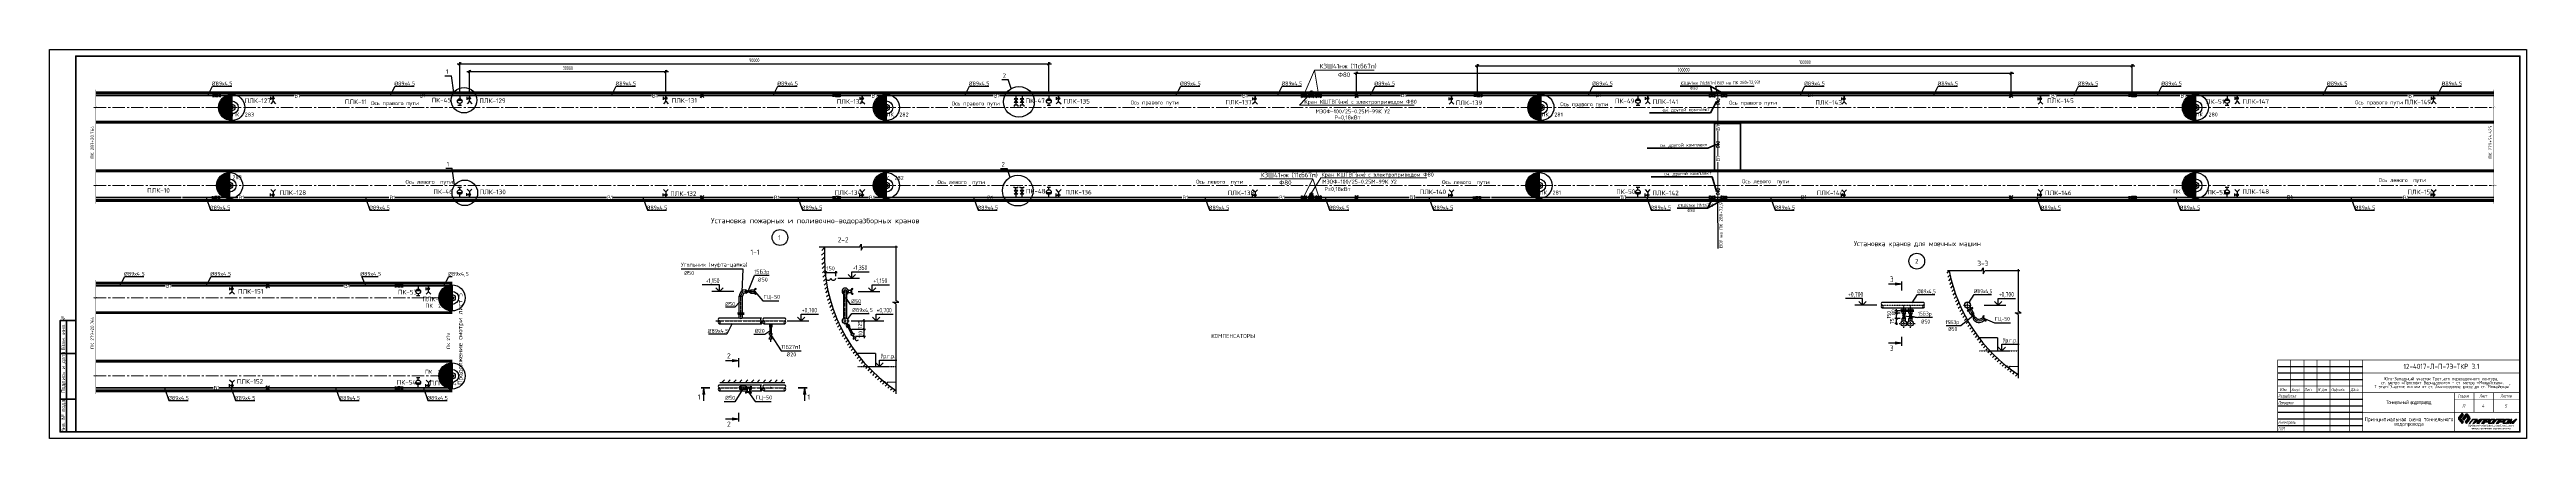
# Paper-space layout 'л2-л8' of a CAD drawing. Header units: millimetres. Extents: x 10032 to 18918, y -3051 to 627.
# Drawn here: x 10042 to 11934, y -2516 to -2219 of the extents above; entities that cross this region are included whole.
import ezdxf
from ezdxf.enums import TextEntityAlignment as Align

# ---------------------------------------------------------------- set-up
doc = ezdxf.new("R2010")
doc.units = ezdxf.units.MM
doc.header["$LTSCALE"] = 0.5
for name, pattern in [('CENTER', [2, 1.25, -0.25, 0.25, -0.25]), ('CENTER2', [28.575, 19.05, -3.175, 3.175, -3.175]), ('HIDDEN', [0.375, 0.25, -0.125])]:
    doc.linetypes.add(name, pattern=pattern)
for name, color, linetype, lineweight in [('!p_text', 7, 'Continuous', 0), ('1_fragment_plan', 7, 'Continuous', 30), ('1_PK500', 5, 'Continuous', 35), ('1_конструкция', 5, 'Continuous', 35), ('А_Дизайн', 16, 'Continuous', 20), ('А_Конструкции', 4, 'Continuous', 50), ('АР_Оси', 242, 'CENTER2', 18), ('Штриховка', 8, 'Continuous', 20)]:
    doc.layers.add(name, color=color, linetype=linetype, lineweight=lineweight)
for name, color, linetype in [('0 @ 1', 7, 'Continuous'), ('1_NADPIS', 7, 'Continuous'), ('3_RAZMER', 7, 'Continuous'), ('3_Текст', 7, 'Continuous'), ('DIZAIN', 30, 'Continuous'), ('FORMAT', 7, 'Continuous'), ('OTMETKI', 2, 'Continuous'), ('ВК_конструкции', 7, 'Continuous'), ('ВК_надписи', 7, 'Continuous'), ('ВК_отметки', 9, 'Continuous'), ('ВК_сети', 4, 'Continuous'), ('ГТ_ПК', 2, 'Continuous'), ('ГТ_ПК @ 0.25', 2, 'Continuous'), ('ГТ_ПК @ 0.5', 2, 'Continuous'), ('ГТ_ПК @ 1', 2, 'Continuous'), ('ГТ_ПК @ 2', 2, 'Continuous'), ('ГТ_ПК @ 4', 2, 'Continuous')]:
    doc.layers.add(name, color=color, linetype=linetype)
doc.styles.add('GOST 2.304', font='CS_Gost2304.shx')
doc.styles.add('ROMANS', font='romans.shx', dxfattribs={"width": 0.8, "height": 1.75})
doc.styles.add('RS-3-08', font='romans.shx', dxfattribs={"width": 0.8, "height": 3})
doc.styles.add('RS-30-06', font='romans.shx', dxfattribs={"width": 0.6, "height": 3})
doc.styles.add('ГОСТ 2.304', font='CS_Gost2304.shx')
doc.styles.add('ММП', font='isocpeur.ttf', dxfattribs={"width": 0.9})
doc.styles.add('Стандарт ММП', font='isocpeur.ttf')
doc.dimstyles.new('M1000', dxfattribs={"dimtxt": 3, "dimasz": 2, "dimexe": 1.2, "dimexo": 1.5, "dimgap": 1.3, "dimtad": 1, "dimdec": 0, "dimlfac": 1000, "dimrnd": 1, "dimzin": 0, "dimdsep": 46, "dimtxsty": 'RS-3-08', "dimblk1": 'OBLIQUE', "dimblk2": 'OBLIQUE', "dimsah": 1, "dimcen": 0, "dimdle": 1.2, "dimadec": 0, "dimazin": 0, "dimtfac": 1, "dimtdec": 0, "dimtmove": 2, "dimatfit": 3, "dimldrblk": 'ARCHTICK', "dimfxl": 1, "dimtolj": 1, "dimtzin": 0, "dimarcsym": 0})
doc.dimstyles.new('M200$0', dxfattribs={"dimscale": 0, "dimtxt": 3, "dimasz": 2, "dimexe": 1.2, "dimexo": 1.5, "dimgap": 1.2, "dimtad": 1, "dimdec": 0, "dimlfac": 200, "dimrnd": 1, "dimzin": 0, "dimdsep": 46, "dimtxsty": 'RS-30-06', "dimblk1": 'OBLIQUE', "dimblk2": 'OBLIQUE', "dimsah": 1, "dimcen": 2.5, "dimdle": 2, "dimclrt": 9, "dimadec": 0, "dimazin": 0, "dimtfac": 1, "dimtdec": 0, "dimtmove": 2, "dimatfit": 3, "dimldrblk": 'OBLIQUE', "dimfxl": 1.2, "dimtolj": 1, "dimtzin": 0, "dimarcsym": 0})

# ---------------------------------------------------------------- blocks, each defined once
blk = doc.blocks.new('ПК')
at = {"layer": 'ГТ_ПК'}
blk.add_hatch(color=0, dxfattribs=at).paths.add_polyline_path([(0, -2.5, 0.414214), (2.5, 0, 0.414214), (0, 2.5)])
at = {"layer": 'ГТ_ПК', "color": 0}
blk.add_line((0, -2.5), (0, 2.5), dxfattribs=at)
blk.add_circle((0, 0), 2.5, dxfattribs=at)
blk = doc.blocks.new('*U631')
at = {"layer": 'ГТ_ПК @ 0.25', "extrusion": (9.32183e-09, 7.72587e-22, 1), "xscale": 0.250000000000006, "yscale": 0.2500000000000053, "zscale": 0.2500000000000053, "rotation": 180}
blk.add_blockref('ПК', (10180.9, -2263.5, 0), dxfattribs=at)
at = {"layer": 'ГТ_ПК @ 0.5', "extrusion": (9.32183e-09, 7.72587e-22, 1), "xscale": 0.5000000000000187, "yscale": 0.5000000000000173, "zscale": 0.5000000000000173, "rotation": 180}
blk.add_blockref('ПК', (10180.9, -2263.5, 0), dxfattribs=at)
at = {"layer": 'ГТ_ПК @ 1', "extrusion": (9.32183e-09, 7.72587e-22, 1), "rotation": 179.9999999999641}
blk.add_blockref('ПК', (10180.9, -2263.5, 0), dxfattribs=at)
at = {"layer": 'ГТ_ПК @ 2', "extrusion": (9.32183e-09, 7.72587e-22, 1), "xscale": 2.000000000000075, "yscale": 2.000000000000069, "zscale": 2.000000000000069, "rotation": 180}
blk.add_blockref('ПК', (10180.9, -2263.5, 0), dxfattribs=at)
at = {"layer": 'ГТ_ПК @ 4', "extrusion": (9.32183e-09, 7.72587e-22, 1), "xscale": 4.000000000000096, "yscale": 4.000000000000085, "zscale": 4.000000000000085, "rotation": 180}
blk.add_blockref('ПК', (10180.9, -2263.5, 0), dxfattribs=at)
blk = doc.blocks.new('*U632')
at = {"layer": 'ГТ_ПК @ 0.25', "extrusion": (9.32183e-09, 7.72587e-22, 1), "xscale": 0.250000000000006, "yscale": 0.2500000000000053, "zscale": 0.2500000000000053, "rotation": 180}
blk.add_blockref('ПК', (10680.9, -2263.5, 0), dxfattribs=at)
at = {"layer": 'ГТ_ПК @ 0.5', "extrusion": (9.32183e-09, 7.72587e-22, 1), "xscale": 0.5000000000000187, "yscale": 0.5000000000000173, "zscale": 0.5000000000000173, "rotation": 180}
blk.add_blockref('ПК', (10680.9, -2263.5, 0), dxfattribs=at)
at = {"layer": 'ГТ_ПК @ 1', "extrusion": (9.32183e-09, 7.72587e-22, 1), "rotation": 179.9999999999641}
blk.add_blockref('ПК', (10680.9, -2263.5, 0), dxfattribs=at)
at = {"layer": 'ГТ_ПК @ 2', "extrusion": (9.32183e-09, 7.72587e-22, 1), "xscale": 2.000000000000075, "yscale": 2.000000000000069, "zscale": 2.000000000000069, "rotation": 180}
blk.add_blockref('ПК', (10680.9, -2263.5, 0), dxfattribs=at)
at = {"layer": 'ГТ_ПК @ 4', "extrusion": (9.32183e-09, 7.72587e-22, 1), "xscale": 4.000000000000096, "yscale": 4.000000000000085, "zscale": 4.000000000000085, "rotation": 180}
blk.add_blockref('ПК', (10680.9, -2263.5, 0), dxfattribs=at)
blk = doc.blocks.new('*U633')
at = {"layer": 'ГТ_ПК @ 0.25', "extrusion": (9.32183e-09, 7.72587e-22, 1), "xscale": 0.250000000000006, "yscale": 0.2500000000000053, "zscale": 0.2500000000000053, "rotation": 180}
blk.add_blockref('ПК', (10179.3, -2323.1, 0), dxfattribs=at)
at = {"layer": 'ГТ_ПК @ 0.5', "extrusion": (9.32183e-09, 7.72587e-22, 1), "xscale": 0.5000000000000187, "yscale": 0.5000000000000173, "zscale": 0.5000000000000173, "rotation": 180}
blk.add_blockref('ПК', (10179.3, -2323.1, 0), dxfattribs=at)
at = {"layer": 'ГТ_ПК @ 1', "extrusion": (9.32183e-09, 7.72587e-22, 1), "rotation": 179.9999999999641}
blk.add_blockref('ПК', (10179.3, -2323.1, 0), dxfattribs=at)
at = {"layer": 'ГТ_ПК @ 2', "extrusion": (9.32183e-09, 7.72587e-22, 1), "xscale": 2.000000000000075, "yscale": 2.000000000000069, "zscale": 2.000000000000069, "rotation": 180}
blk.add_blockref('ПК', (10179.3, -2323.1, 0), dxfattribs=at)
at = {"layer": 'ГТ_ПК @ 4', "extrusion": (9.32183e-09, 7.72587e-22, 1), "xscale": 4.000000000000096, "yscale": 4.000000000000085, "zscale": 4.000000000000085, "rotation": 180}
blk.add_blockref('ПК', (10179.3, -2323.1, 0), dxfattribs=at)
blk = doc.blocks.new('*U634')
at = {"layer": 'ГТ_ПК @ 0.25', "extrusion": (9.32183e-09, 7.72587e-22, 1), "xscale": 0.250000000000006, "yscale": 0.2500000000000053, "zscale": 0.2500000000000053, "rotation": 180}
blk.add_blockref('ПК', (10680.9, -2323.1, 0), dxfattribs=at)
at = {"layer": 'ГТ_ПК @ 0.5', "extrusion": (9.32183e-09, 7.72587e-22, 1), "xscale": 0.5000000000000187, "yscale": 0.5000000000000173, "zscale": 0.5000000000000173, "rotation": 180}
blk.add_blockref('ПК', (10680.9, -2323.1, 0), dxfattribs=at)
at = {"layer": 'ГТ_ПК @ 1', "extrusion": (9.32183e-09, 7.72587e-22, 1), "rotation": 179.9999999999641}
blk.add_blockref('ПК', (10680.9, -2323.1, 0), dxfattribs=at)
at = {"layer": 'ГТ_ПК @ 2', "extrusion": (9.32183e-09, 7.72587e-22, 1), "xscale": 2.000000000000075, "yscale": 2.000000000000069, "zscale": 2.000000000000069, "rotation": 180}
blk.add_blockref('ПК', (10680.9, -2323.1, 0), dxfattribs=at)
at = {"layer": 'ГТ_ПК @ 4', "extrusion": (9.32183e-09, 7.72587e-22, 1), "xscale": 4.000000000000096, "yscale": 4.000000000000085, "zscale": 4.000000000000085, "rotation": 180}
blk.add_blockref('ПК', (10680.9, -2323.1, 0), dxfattribs=at)
blk = doc.blocks.new('*U635')
at = {"layer": 'ГТ_ПК @ 0.25', "extrusion": (9.32183e-09, 7.72587e-22, 1), "xscale": 0.250000000000006, "yscale": 0.2500000000000053, "zscale": 0.2500000000000053, "rotation": 180}
blk.add_blockref('ПК', (11180.9, -2263.5, 0), dxfattribs=at)
at = {"layer": 'ГТ_ПК @ 0.5', "extrusion": (9.32183e-09, 7.72587e-22, 1), "xscale": 0.5000000000000187, "yscale": 0.5000000000000173, "zscale": 0.5000000000000173, "rotation": 180}
blk.add_blockref('ПК', (11180.9, -2263.5, 0), dxfattribs=at)
at = {"layer": 'ГТ_ПК @ 1', "extrusion": (9.32183e-09, 7.72587e-22, 1), "rotation": 179.9999999999641}
blk.add_blockref('ПК', (11180.9, -2263.5, 0), dxfattribs=at)
at = {"layer": 'ГТ_ПК @ 2', "extrusion": (9.32183e-09, 7.72587e-22, 1), "xscale": 2.000000000000075, "yscale": 2.000000000000069, "zscale": 2.000000000000069, "rotation": 180}
blk.add_blockref('ПК', (11180.9, -2263.5, 0), dxfattribs=at)
at = {"layer": 'ГТ_ПК @ 4', "extrusion": (9.32183e-09, 7.72587e-22, 1), "xscale": 4.000000000000096, "yscale": 4.000000000000085, "zscale": 4.000000000000085, "rotation": 180}
blk.add_blockref('ПК', (11180.9, -2263.5, 0), dxfattribs=at)
blk = doc.blocks.new('*U636')
at = {"layer": 'ГТ_ПК @ 0.25', "extrusion": (9.32183e-09, 7.72587e-22, 1), "xscale": 0.250000000000006, "yscale": 0.2500000000000053, "zscale": 0.2500000000000053, "rotation": 180}
blk.add_blockref('ПК', (11680.9, -2263.5, 0), dxfattribs=at)
at = {"layer": 'ГТ_ПК @ 0.5', "extrusion": (9.32183e-09, 7.72587e-22, 1), "xscale": 0.5000000000000187, "yscale": 0.5000000000000173, "zscale": 0.5000000000000173, "rotation": 180}
blk.add_blockref('ПК', (11680.9, -2263.5, 0), dxfattribs=at)
at = {"layer": 'ГТ_ПК @ 1', "extrusion": (9.32183e-09, 7.72587e-22, 1), "rotation": 179.9999999999641}
blk.add_blockref('ПК', (11680.9, -2263.5, 0), dxfattribs=at)
at = {"layer": 'ГТ_ПК @ 2', "extrusion": (9.32183e-09, 7.72587e-22, 1), "xscale": 2.000000000000075, "yscale": 2.000000000000069, "zscale": 2.000000000000069, "rotation": 180}
blk.add_blockref('ПК', (11680.9, -2263.5, 0), dxfattribs=at)
at = {"layer": 'ГТ_ПК @ 4', "extrusion": (9.32183e-09, 7.72587e-22, 1), "xscale": 4.000000000000096, "yscale": 4.000000000000085, "zscale": 4.000000000000085, "rotation": 180}
blk.add_blockref('ПК', (11680.9, -2263.5, 0), dxfattribs=at)
blk = doc.blocks.new('*U637')
at = {"layer": 'ГТ_ПК @ 0.25', "extrusion": (9.32183e-09, 7.72587e-22, 1), "xscale": 0.250000000000006, "yscale": 0.2500000000000053, "zscale": 0.2500000000000053, "rotation": 180}
blk.add_blockref('ПК', (11179.5, -2323.1, 0), dxfattribs=at)
at = {"layer": 'ГТ_ПК @ 0.5', "extrusion": (9.32183e-09, 7.72587e-22, 1), "xscale": 0.5000000000000187, "yscale": 0.5000000000000173, "zscale": 0.5000000000000173, "rotation": 180}
blk.add_blockref('ПК', (11179.5, -2323.1, 0), dxfattribs=at)
at = {"layer": 'ГТ_ПК @ 1', "extrusion": (9.32183e-09, 7.72587e-22, 1), "rotation": 179.9999999999641}
blk.add_blockref('ПК', (11179.5, -2323.1, 0), dxfattribs=at)
at = {"layer": 'ГТ_ПК @ 2', "extrusion": (9.32183e-09, 7.72587e-22, 1), "xscale": 2.000000000000075, "yscale": 2.000000000000069, "zscale": 2.000000000000069, "rotation": 180}
blk.add_blockref('ПК', (11179.5, -2323.1, 0), dxfattribs=at)
at = {"layer": 'ГТ_ПК @ 4', "extrusion": (9.32183e-09, 7.72587e-22, 1), "xscale": 4.000000000000096, "yscale": 4.000000000000085, "zscale": 4.000000000000085, "rotation": 180}
blk.add_blockref('ПК', (11179.5, -2323.1, 0), dxfattribs=at)
blk = doc.blocks.new('*U638')
at = {"layer": 'ГТ_ПК @ 0.25', "extrusion": (9.32183e-09, 7.72587e-22, 1), "xscale": 0.250000000000006, "yscale": 0.2500000000000053, "zscale": 0.2500000000000053, "rotation": 180}
blk.add_blockref('ПК', (11680.9, -2323.1, 0), dxfattribs=at)
at = {"layer": 'ГТ_ПК @ 0.5', "extrusion": (9.32183e-09, 7.72587e-22, 1), "xscale": 0.5000000000000187, "yscale": 0.5000000000000173, "zscale": 0.5000000000000173, "rotation": 180}
blk.add_blockref('ПК', (11680.9, -2323.1, 0), dxfattribs=at)
at = {"layer": 'ГТ_ПК @ 1', "extrusion": (9.32183e-09, 7.72587e-22, 1), "rotation": 179.9999999999641}
blk.add_blockref('ПК', (11680.9, -2323.1, 0), dxfattribs=at)
at = {"layer": 'ГТ_ПК @ 2', "extrusion": (9.32183e-09, 7.72587e-22, 1), "xscale": 2.000000000000075, "yscale": 2.000000000000069, "zscale": 2.000000000000069, "rotation": 180}
blk.add_blockref('ПК', (11680.9, -2323.1, 0), dxfattribs=at)
at = {"layer": 'ГТ_ПК @ 4', "extrusion": (9.32183e-09, 7.72587e-22, 1), "xscale": 4.000000000000096, "yscale": 4.000000000000085, "zscale": 4.000000000000085, "rotation": 180}
blk.add_blockref('ПК', (11680.9, -2323.1, 0), dxfattribs=at)
blk = doc.blocks.new('*U639')
at = {"layer": 'ГТ_ПК @ 0.25', "extrusion": (9.32183e-09, 7.72587e-22, 1), "xscale": 0.250000000000006, "yscale": 0.2500000000000053, "zscale": 0.2500000000000053, "rotation": 180}
blk.add_blockref('ПК', (10349.2, -2408.9, 0), dxfattribs=at)
at = {"layer": 'ГТ_ПК @ 0.5', "extrusion": (9.32183e-09, 7.72587e-22, 1), "xscale": 0.5000000000000187, "yscale": 0.5000000000000173, "zscale": 0.5000000000000173, "rotation": 180}
blk.add_blockref('ПК', (10349.2, -2408.9, 0), dxfattribs=at)
at = {"layer": 'ГТ_ПК @ 1', "extrusion": (9.32183e-09, 7.72587e-22, 1), "rotation": 179.9999999999641}
blk.add_blockref('ПК', (10349.2, -2408.9, 0), dxfattribs=at)
at = {"layer": 'ГТ_ПК @ 2', "extrusion": (9.32183e-09, 7.72587e-22, 1), "xscale": 2.000000000000075, "yscale": 2.000000000000069, "zscale": 2.000000000000069, "rotation": 180}
blk.add_blockref('ПК', (10349.2, -2408.9, 0), dxfattribs=at)
at = {"layer": 'ГТ_ПК @ 4', "extrusion": (9.32183e-09, 7.72587e-22, 1), "xscale": 4.000000000000096, "yscale": 4.000000000000085, "zscale": 4.000000000000085, "rotation": 180}
blk.add_blockref('ПК', (10349.2, -2408.9, 0), dxfattribs=at)
blk = doc.blocks.new('*U640')
at = {"layer": 'ГТ_ПК @ 0.25', "extrusion": (9.32183e-09, 7.72587e-22, 1), "xscale": 0.250000000000006, "yscale": 0.2500000000000053, "zscale": 0.2500000000000053, "rotation": 180}
blk.add_blockref('ПК', (10349.2, -2468.5, 0), dxfattribs=at)
at = {"layer": 'ГТ_ПК @ 0.5', "extrusion": (9.32183e-09, 7.72587e-22, 1), "xscale": 0.5000000000000187, "yscale": 0.5000000000000173, "zscale": 0.5000000000000173, "rotation": 180}
blk.add_blockref('ПК', (10349.2, -2468.5, 0), dxfattribs=at)
at = {"layer": 'ГТ_ПК @ 1', "extrusion": (9.32183e-09, 7.72587e-22, 1), "rotation": 179.9999999999641}
blk.add_blockref('ПК', (10349.2, -2468.5, 0), dxfattribs=at)
at = {"layer": 'ГТ_ПК @ 2', "extrusion": (9.32183e-09, 7.72587e-22, 1), "xscale": 2.000000000000075, "yscale": 2.000000000000069, "zscale": 2.000000000000069, "rotation": 180}
blk.add_blockref('ПК', (10349.2, -2468.5, 0), dxfattribs=at)
at = {"layer": 'ГТ_ПК @ 4', "extrusion": (9.32183e-09, 7.72587e-22, 1), "xscale": 4.000000000000096, "yscale": 4.000000000000085, "zscale": 4.000000000000085, "rotation": 180}
blk.add_blockref('ПК', (10349.2, -2468.5, 0), dxfattribs=at)
blk = doc.blocks.new('*U437')
at = {"color": 0, "lineweight": 25, "ltscale": 100}
blk.add_line((230, 5), (415, 5), dxfattribs=at)
at = {"layer": 'FORMAT', "color": 7, "lineweight": 25}
blk.add_lwpolyline([(0, 0), (0, 297), (1892, 297), (1892, 0), (0, 0)], dxfattribs=at)
at = {"layer": 'FORMAT', "color": 7, "lineweight": 60}
for points in [[(20, 5), (20, 292), (1887, 292), (1887, 5), (20, 5)], [(20, 5), (8, 5), (8, 90), (20, 90)], [(13, 5), (13, 90)], [(8, 65), (20, 65)], [(8, 30), (20, 30)]]:
    blk.add_lwpolyline(points, dxfattribs=at)
at = {"layer": 'FORMAT', "color": 7, "style": 'ММП', "width": 0.85}
for s, p in [('Взам. инв. №', (11.9, 67.2)), ('Подпись и дата', (11.9, 34.8))]:
    blk.add_text(s, height=3, rotation=90, dxfattribs=at).set_placement(p)
blk.add_text('Инв. № подл.', height=3, rotation=90, dxfattribs=at).set_placement((11.9, 17.4), align=Align.CENTER)
blk = doc.blocks.new('RAZ')
at = {"layer": '1_fragment_plan'}
for q in [(5, 5.7), (5, 4.3), (10, 5)]:
    blk.add_line((0, 5), q, dxfattribs=at)
at = {"layer": '1_fragment_plan', "color": 4, "const_width": 1.2}
blk.add_lwpolyline([(0, 7), (0, 0)], dxfattribs=at)
blk = doc.blocks.new('_raznl')
at = {"layer": 'DIZAIN', "rotation": 90}
blk.add_blockref('RAZ', (0, 0), dxfattribs=at)
at = {"layer": 'DIZAIN', "color": 4, "style": 'ROMANS', "width": 0.8, "flags": 4}
blk.add_attdef('N', text='', height=4, dxfattribs=at).set_placement((-7.5, 5), align=Align.RIGHT)
blk = doc.blocks.new('_razpv')
at = {"layer": 'DIZAIN', "xscale": -1}
blk.add_blockref('RAZ', (0, 0), dxfattribs=at)
at = {"layer": 'DIZAIN', "color": 4, "style": 'ROMANS', "width": 0.8, "flags": 4}
blk.add_attdef('N', text='', height=4, dxfattribs=at).set_placement((-7.5, 8.8), align=Align.MIDDLE)
blk = doc.blocks.new('_otmp')
at = {"layer": 'ВК_отметки'}
blk.add_line((4.2, 0), (20.9, 0), dxfattribs=at)
at = {"layer": 'ВК_отметки', "linetype": 'Continuous'}
blk.add_lwpolyline([(15, 0), (12.2, 2.8)], dxfattribs=at)
at = {"layer": 'ВК_отметки'}
for points in [[(15, 0), (15, 5), (28.2, 5)], [(15, 0), (17.8, 2.8)]]:
    blk.add_lwpolyline(points, dxfattribs=at)
at = {"layer": 'ВК_отметки', "style": 'ROMANS', "width": 0.7, "flags": 4}
blk.add_attdef('О', text='', height=3.5, dxfattribs=at).set_placement((21.2, 6.4), align=Align.CENTER)
blk = doc.blocks.new('_razg')
at = {"layer": 'DIZAIN', "color": 4, "style": 'ROMANS', "width": 0.8, "flags": 4}
blk.add_attdef('N-N', text='', height=4, dxfattribs=at).set_placement((0.1, 3.6), align=Align.MIDDLE)
blk = doc.blocks.new('_Oblique')
at = {"linetype": 'ByBlock', "lineweight": 30}
blk.add_line((-0.5, -0.5), (0.5, 0.5), dxfattribs=at)
blk = doc.blocks.new('*D100')
at = {"layer": 'Defpoints', "color": 0, "lineweight": 30, "ltscale": 0.5}
for p in [(10653.1, -2432.7), (10655.8, -2438.2), (10663.9, -2432.7)]:
    blk.add_point(p, dxfattribs=at)
at = {"layer": 'ВК_надписи', "color": 7, "lineweight": -2, "ltscale": 0.5}
for p, q in [((10654.6, -2432.7), (10665.1, -2432.7)), ((10657.3, -2438.2), (10665.1, -2438.2)), ((10663.9, -2432.7), (10663.9, -2431.2)), ((10663.9, -2438.2), (10663.9, -2432.7)), ((10663.9, -2438.2), (10663.9, -2439.7))]:
    blk.add_line(p, q, dxfattribs=at)
at = {"layer": 'ВК_надписи', "color": 7, "lineweight": -2, "ltscale": 0.5, "xscale": 1.5, "yscale": 1.5, "zscale": 1.5}
for p, rotation in [((10663.9, -2432.7), 270), ((10663.9, -2438.2), 90)]:
    blk.add_blockref('_Oblique', p, dxfattribs=dict(at, rotation=rotation))
at = {"layer": 'ВК_надписи', "color": 7, "ltscale": 0.5, "insert": (10661.2, -2436.8), "char_height": 3, "attachment_point": 5, "rotation": 90, "style": 'Стандарт ММП'}
blk.add_mtext('\\A1;110', dxfattribs=at)
blk = doc.blocks.new('*D101')
at = {"layer": 'Defpoints', "color": 0, "lineweight": 30, "ltscale": 0.5}
for p in [(10652.5, -2426.4), (10652.9, -2432.7), (10663.9, -2426.4)]:
    blk.add_point(p, dxfattribs=at)
at = {"layer": 'ВК_надписи', "color": 7, "lineweight": -2, "ltscale": 0.5}
for p, q in [((10654, -2426.4), (10665.1, -2426.4)), ((10654.4, -2432.7), (10665.1, -2432.7)), ((10663.9, -2433.9), (10663.9, -2425.2))]:
    blk.add_line(p, q, dxfattribs=at)
at = {"layer": 'ВК_надписи', "color": 7, "lineweight": -2, "ltscale": 0.5, "xscale": 1.5, "yscale": 1.5, "zscale": 1.5}
for p, rotation in [((10663.9, -2426.4), 90), ((10663.9, -2432.7), 270)]:
    blk.add_blockref('_Oblique', p, dxfattribs=dict(at, rotation=rotation))
at = {"layer": 'ВК_надписи', "color": 7, "ltscale": 0.5, "insert": (10660.9, -2429.4), "char_height": 3, "attachment_point": 5, "rotation": 90, "style": 'Стандарт ММП'}
blk.add_mtext('\\A1;125', dxfattribs=at)
blk = doc.blocks.new('*D102')
at = {"layer": 'Defpoints', "color": 0, "lineweight": 30}
for p in [(11452.5, -2424.7), (11454.7, -2428.4), (11456.9, -2424.7)]:
    blk.add_point(p, dxfattribs=at)
at = {"layer": 'ВК_сети', "color": 7, "lineweight": -2}
for p, q in [((11455.4, -2424.7), (11451.3, -2424.7)), ((11453.2, -2428.4), (11451.3, -2428.4)), ((11452.5, -2429.6), (11452.5, -2423.5))]:
    blk.add_line(p, q, dxfattribs=at)
at = {"layer": 'ВК_сети', "color": 7, "lineweight": -2, "xscale": 1.5, "yscale": 1.5, "zscale": 1.5}
for p, rotation in [((11452.5, -2424.7), 90), ((11452.5, -2428.4), 270)]:
    blk.add_blockref('_Oblique', p, dxfattribs=dict(at, rotation=rotation))
at = {"layer": 'ВК_сети', "color": 7, "lineweight": 30, "insert": (11449.2, -2426.7), "char_height": 3, "attachment_point": 5, "rotation": 90, "style": 'RS-3-08'}
blk.add_mtext('\\A1;75', dxfattribs=at)
blk = doc.blocks.new('*D103')
at = {"layer": 'Defpoints', "color": 0, "lineweight": 30}
for p in [(11452.5, -2420.6), (11456.9, -2420.6), (11456.9, -2424.7)]:
    blk.add_point(p, dxfattribs=at)
at = {"layer": 'ВК_сети', "color": 7, "lineweight": -2}
for p, q in [((11455.4, -2420.6), (11451.3, -2420.6)), ((11452.5, -2425.9), (11452.5, -2419.4)), ((11455.4, -2424.7), (11451.3, -2424.7))]:
    blk.add_line(p, q, dxfattribs=at)
at = {"layer": 'ВК_сети', "color": 7, "lineweight": -2, "xscale": 1.5, "yscale": 1.5, "zscale": 1.5}
for p, rotation in [((11452.5, -2420.6), 90), ((11452.5, -2424.7), 270)]:
    blk.add_blockref('_Oblique', p, dxfattribs=dict(at, rotation=rotation))
at = {"layer": 'ВК_сети', "color": 7, "lineweight": 30, "insert": (11446.8, -2421.8), "char_height": 3, "attachment_point": 5, "rotation": 90, "style": 'RS-3-08'}
blk.add_mtext('\\A1;150', dxfattribs=at)
blk = doc.blocks.new('*D104')
at = {"layer": 'Defpoints', "color": 0, "lineweight": 30}
for p in [(11452.5, -2418.9), (11456.9, -2418.9), (11456.9, -2420.6)]:
    blk.add_point(p, dxfattribs=at)
at = {"layer": 'ВК_сети', "color": 7, "lineweight": -2}
for p, q in [((11455.4, -2418.9), (11451.3, -2418.9)), ((11455.4, -2420.6), (11451.3, -2420.6)), ((11452.5, -2418.9), (11452.5, -2417.4)), ((11452.5, -2420.6), (11452.5, -2418.9)), ((11452.5, -2420.6), (11452.5, -2422.1))]:
    blk.add_line(p, q, dxfattribs=at)
at = {"layer": 'ВК_сети', "color": 7, "lineweight": -2, "xscale": 1.5, "yscale": 1.5, "zscale": 1.5}
for p, rotation in [((11452.5, -2418.9), 270), ((11452.5, -2420.6), 90)]:
    blk.add_blockref('_Oblique', p, dxfattribs=dict(at, rotation=rotation))
at = {"layer": 'ВК_сети', "color": 7, "lineweight": 30, "insert": (11450.1, -2419.8), "char_height": 3, "attachment_point": 5, "rotation": 90, "style": 'RS-3-08'}
blk.add_mtext('\\A1;80', dxfattribs=at)
blk = doc.blocks.new('*D144')
at = {"layer": 'Defpoints', "color": 0, "lineweight": -2}
for p, q in [((10353.1, -2230.1), (10807.1, -2230.1)), ((10355.1, -2252.8), (10355.1, -2228.9)), ((10805.1, -2252.8), (10805.1, -2228.9))]:
    blk.add_line(p, q, dxfattribs=at)
at = {"layer": 'Defpoints', "color": 0, "linetype": 'Continuous', "lineweight": 30}
for p in [(10805.1, -2230.1), (10355.1, -2254.3, 0), (10805.1, -2254.3, 0)]:
    blk.add_point(p, dxfattribs=at)
at = {"layer": 'Defpoints', "color": 0, "linetype": 'Continuous', "lineweight": -2, "xscale": 2, "yscale": 2, "zscale": 2, "rotation": 180}
blk.add_blockref('_Oblique', (10355.1, -2230.1), dxfattribs=at)
at = {"layer": 'Defpoints', "color": 0, "linetype": 'Continuous', "lineweight": -2, "xscale": 2, "yscale": 2, "zscale": 2}
blk.add_blockref('_Oblique', (10805.1, -2230.1), dxfattribs=at)
at = {"layer": 'Defpoints', "color": 9, "linetype": 'Continuous', "lineweight": 30, "insert": (10580.1, -2227.4), "char_height": 3, "attachment_point": 5, "style": 'RS-30-06'}
blk.add_mtext('\\A1;90000', dxfattribs=at)
blk = doc.blocks.new('*D145')
at = {"layer": 'Defpoints', "color": 0, "lineweight": -2}
for p, q in [((10360.6, -2236.1), (10514.6, -2236.1)), ((10362.6, -2252.8), (10362.6, -2234.9)), ((10512.6, -2252.8), (10512.6, -2234.9))]:
    blk.add_line(p, q, dxfattribs=at)
at = {"layer": 'Defpoints', "color": 0, "linetype": 'Continuous', "lineweight": 30}
for p in [(10512.6, -2236.1), (10362.6, -2254.3, 0), (10512.6, -2254.3, 0)]:
    blk.add_point(p, dxfattribs=at)
at = {"layer": 'Defpoints', "color": 0, "linetype": 'Continuous', "lineweight": -2, "xscale": 2, "yscale": 2, "zscale": 2, "rotation": 180}
blk.add_blockref('_Oblique', (10362.6, -2236.1), dxfattribs=at)
at = {"layer": 'Defpoints', "color": 0, "linetype": 'Continuous', "lineweight": -2, "xscale": 2, "yscale": 2, "zscale": 2}
blk.add_blockref('_Oblique', (10512.6, -2236.1), dxfattribs=at)
at = {"layer": 'Defpoints', "color": 9, "linetype": 'Continuous', "lineweight": 30, "insert": (10437.6, -2233.4), "char_height": 3, "attachment_point": 5, "style": 'RS-30-06'}
blk.add_mtext('\\A1;30000', dxfattribs=at)
blk = doc.blocks.new('*D146')
at = {"layer": 'Defpoints', "color": 0, "lineweight": -2}
for p, q in [((11130.6, -2231.6), (11634.6, -2231.6)), ((11132.6, -2252.8), (11132.6, -2230.4)), ((11632.6, -2252.8), (11632.6, -2230.4))]:
    blk.add_line(p, q, dxfattribs=at)
at = {"layer": 'Defpoints', "color": 0, "linetype": 'Continuous', "lineweight": 30}
for p in [(11632.6, -2231.6), (11132.6, -2254.3, 0), (11632.6, -2254.3, 0)]:
    blk.add_point(p, dxfattribs=at)
at = {"layer": 'Defpoints', "color": 0, "linetype": 'Continuous', "lineweight": -2, "xscale": 2, "yscale": 2, "zscale": 2, "rotation": 180}
blk.add_blockref('_Oblique', (11132.6, -2231.6), dxfattribs=at)
at = {"layer": 'Defpoints', "color": 0, "linetype": 'Continuous', "lineweight": -2, "xscale": 2, "yscale": 2, "zscale": 2}
blk.add_blockref('_Oblique', (11632.6, -2231.6), dxfattribs=at)
at = {"layer": 'Defpoints', "color": 9, "linetype": 'Continuous', "lineweight": 30, "insert": (11382.6, -2228.9), "char_height": 3, "attachment_point": 5, "style": 'RS-30-06'}
blk.add_mtext('\\A1;100000', dxfattribs=at)
blk = doc.blocks.new('*D147')
at = {"layer": 'Defpoints', "color": 0, "lineweight": -2}
for p, q in [((11038.1, -2237.4), (11542.1, -2237.4)), ((11040.1, -2252.8), (11040.1, -2236.2)), ((11540.1, -2252.8), (11540.1, -2236.2))]:
    blk.add_line(p, q, dxfattribs=at)
at = {"layer": 'Defpoints', "color": 0, "linetype": 'Continuous', "lineweight": 30}
for p in [(11540.1, -2237.4), (11040.1, -2254.3, 0), (11540.1, -2254.3, 0)]:
    blk.add_point(p, dxfattribs=at)
at = {"layer": 'Defpoints', "color": 0, "linetype": 'Continuous', "lineweight": -2, "xscale": 2, "yscale": 2, "zscale": 2, "rotation": 180}
blk.add_blockref('_Oblique', (11040.1, -2237.4), dxfattribs=at)
at = {"layer": 'Defpoints', "color": 0, "linetype": 'Continuous', "lineweight": -2, "xscale": 2, "yscale": 2, "zscale": 2}
blk.add_blockref('_Oblique', (11540.1, -2237.4), dxfattribs=at)
at = {"layer": 'Defpoints', "color": 9, "linetype": 'Continuous', "lineweight": 30, "insert": (11290.1, -2234.7), "char_height": 3, "attachment_point": 5, "style": 'RS-30-06'}
blk.add_mtext('\\A1;100000', dxfattribs=at)
blk = doc.blocks.new('Logo GIPROPROM')
at = {"lineweight": 0, "true_color": 0x5282a3}
h = blk.add_hatch(color=145, dxfattribs=at)
h.dxf.hatch_style = 1
edge = h.paths.add_edge_path()
edge.add_line((5.1, -5.2), (6.8, -7.3))
edge.add_line((6.8, -7.3), (5.8, -8.7))
edge.add_line((5.8, -8.7), (3.5, -5.8))
edge.add_arc((4.8, -4.7), 1.75, 141.3402, 218.6598, ccw=False)
edge.add_line((3.5, -3.6), (5.8, -0.7))
edge.add_line((5.8, -0.7), (6.8, -2))
edge.add_line((6.8, -2), (5.1, -4.2))
edge.add_arc((5.7, -4.7), 0.75, 141.3402, 218.6598)
edge = h.paths.add_edge_path()
edge.add_line((9.3, -8.7), (8.3, -7.3))
edge.add_line((8.3, -7.3), (10.2, -4.8))
edge.add_arc((10.1, -4.7), 0.25, 321.3402, 398.6598)
edge.add_line((10.2, -4.5), (9.5, -3.6))
edge.add_arc((9.3, -3.8), 0.25, 38.6598, 141.3402)
edge.add_line((9.1, -3.6), (7.2, -6))
edge.add_line((7.2, -6), (6.1, -4.7))
edge.add_line((6.1, -4.7), (8.7, -1.4))
edge.add_arc((9.3, -1.9), 0.75, 38.6598, 141.3402, ccw=False)
edge.add_line((9.9, -1.4), (11.7, -3.7))
edge.add_arc((10.6, -4.7), 1.5, -38.6598, 38.6598, ccw=False)
edge.add_line((11.7, -5.6), (9.3, -8.7))
at = {"layer": 'Штриховка', "lineweight": 0, "ltscale": 100}
h = blk.add_hatch(color=256, dxfattribs=at)
h.dxf.hatch_style = 1
edge = h.paths.add_edge_path(flags=16)
edge.add_line((26, -6.6), (26.4, -6.1))
edge.add_arc((26.2, -6), 0.2, 321.3402, 450)
edge.add_line((26.2, -5.8), (24.7, -5.8))
edge.add_line((24.7, -5.8), (23.9, -6.9))
edge.add_line((23.9, -6.9), (25.4, -6.9))
edge.add_arc((25.4, -6.1), 0.8, 270, 321.3402)
edge = h.paths.add_edge_path(flags=16)
edge.add_line((28.8, -7.8), (30.2, -6.1))
edge.add_arc((30, -6), 0.2, 321.3402, 450)
edge.add_line((30, -5.8), (28.6, -5.8))
edge.add_arc((28.6, -6.6), 0.8, 90, 141.3402)
edge.add_line((28, -6.1), (26.7, -7.7))
edge.add_arc((26.8, -7.9), 0.2, 141.3402, 270)
edge.add_line((26.8, -8.1), (28.2, -8.1))
edge.add_arc((28.2, -7.3), 0.8, 270, 321.3402)
edge = h.paths.add_edge_path(flags=16)
edge.add_line((37.1, -6.6), (37.5, -6.1))
edge.add_arc((37.3, -6), 0.2, 321.3402, 450)
edge.add_line((37.3, -5.8), (35.8, -5.8))
edge.add_line((35.8, -5.8), (35, -6.9))
edge.add_line((35, -6.9), (36.5, -6.9))
edge.add_arc((36.5, -6.1), 0.8, 270, 321.3402)
edge = h.paths.add_edge_path(flags=16)
edge.add_line((40, -7.8), (41.4, -6.1))
edge.add_arc((41.2, -6), 0.2, 321.3402, 450)
edge.add_line((41.2, -5.8), (39.7, -5.8))
edge.add_arc((39.7, -6.6), 0.8, 90, 141.3402)
edge.add_line((39.1, -6.1), (37.8, -7.7))
edge.add_arc((37.9, -7.9), 0.2, 141.3402, 270)
edge.add_line((37.9, -8.1), (39.4, -8.1))
edge.add_arc((39.4, -7.3), 0.8, 270, 321.3402)
h.paths.add_polyline_path([(20.4, -5.2), (19.6, -5.2), (15.4, -7.8), (17.5, -5.2), (16.9, -5.2), (14.1, -8.7), (14.9, -8.7), (19.1, -6.1), (17, -8.7), (17.6, -8.7)])
h.paths.add_polyline_path([(23, -5.8), (20.7, -8.7), (21.3, -8.7), (24.1, -5.2), (20.8, -5.2), (18, -8.7), (18.6, -8.7), (20.9, -5.8)])
edge = h.paths.add_edge_path()
edge.add_line((23.4, -7.5), (25.5, -7.5))
edge.add_arc((25.5, -6.7), 0.8, 270, 321.3402)
edge.add_line((26.1, -7.2), (26.9, -6.1))
edge.add_arc((26.5, -5.8), 0.6, 321.3402, 450)
edge.add_line((26.5, -5.2), (24.6, -5.2))
edge.add_line((24.6, -5.2), (21.8, -8.7))
edge.add_line((21.8, -8.7), (22.4, -8.7))
edge.add_line((22.4, -8.7), (23.4, -7.5))
edge = h.paths.add_edge_path()
edge.add_line((29, -8.3), (30.7, -6.1))
edge.add_arc((30.3, -5.8), 0.6, 321.3402, 450)
edge.add_line((30.3, -5.2), (28.6, -5.2))
edge.add_arc((28.6, -6.2), 1, 90, 141.3402)
edge.add_line((27.8, -5.5), (26.1, -7.7))
edge.add_arc((26.6, -8.1), 0.6, 141.3402, 270)
edge.add_line((26.6, -8.7), (28.2, -8.7))
edge.add_arc((28.2, -7.7), 1, 270, 321.3402)
h.paths.add_polyline_path([(34.1, -5.8), (31.8, -8.7), (32.4, -8.7), (35.2, -5.2), (32, -5.2), (29.2, -8.7), (29.8, -8.7), (32.1, -5.8)])
edge = h.paths.add_edge_path()
edge.add_line((34.5, -7.5), (36.6, -7.5))
edge.add_arc((36.6, -6.7), 0.8, 270, 321.3402)
edge.add_line((37.2, -7.2), (38.3, -5.8))
edge.add_arc((38, -5.6), 0.4, 321.3402, 450)
edge.add_line((38, -5.2), (35.7, -5.2))
edge.add_line((35.7, -5.2), (32.9, -8.7))
edge.add_line((32.9, -8.7), (33.5, -8.7))
edge.add_line((33.5, -8.7), (34.5, -7.5))
edge = h.paths.add_edge_path()
edge.add_line((40.2, -8.3), (41.9, -6.1))
edge.add_arc((41.5, -5.8), 0.6, 321.3402, 450)
edge.add_line((41.5, -5.2), (39.7, -5.2))
edge.add_arc((39.7, -6.2), 1, 90, 141.3402)
edge.add_line((38.9, -5.5), (37.2, -7.7))
edge.add_arc((37.7, -8.1), 0.6, 141.3402, 270)
edge.add_line((37.7, -8.7), (39.4, -8.7))
edge.add_arc((39.4, -7.7), 1, 270, 321.3402)
h.paths.add_polyline_path([(44.2, -8.7), (44.8, -8.7), (47.6, -5.2), (46.8, -5.2), (43.1, -8), (43.9, -5.2), (43.2, -5.2), (40.4, -8.7), (41, -8.7), (43.2, -6), (42.4, -8.7), (43, -8.7), (46.1, -6.3)])
h.paths.add_polyline_path([(14.1, -5.8), (16.1, -5.8), (16.6, -5.2), (14, -5.2), (11.2, -8.7), (11.8, -8.7)])
at = {"color": 145, "linetype": 'ByBlock', "lineweight": 0, "ltscale": 100, "true_color": 0x5282a3}
for points in [[(5.1, -5.2), (6.8, -7.3), (5.8, -8.7), (3.5, -5.8, -0.350781), (3.5, -3.6), (5.8, -0.7), (6.8, -2), (5.1, -4.2, 0.350781)], [(9.3, -8.7), (8.3, -7.3), (10.2, -4.8, 0.350781), (10.2, -4.5), (9.5, -3.6, 0.480625), (9.1, -3.6), (7.2, -6), (6.1, -4.7), (8.7, -1.4, -0.480625), (9.9, -1.4), (11.7, -3.7, -0.350781), (11.7, -5.6)]]:
    blk.add_lwpolyline(points, format="xyb", close=True, dxfattribs=at)
at = {"lineweight": 0, "ltscale": 100}
for points in [[(14.1, -5.8), (16.1, -5.8), (16.6, -5.2), (14, -5.2), (11.2, -8.7), (11.8, -8.7)], [(20.4, -5.2), (19.6, -5.2), (15.4, -7.8), (17.5, -5.2), (16.9, -5.2), (14.1, -8.7), (14.9, -8.7), (19.1, -6.1), (17, -8.7), (17.6, -8.7)], [(23, -5.8), (20.7, -8.7), (21.3, -8.7), (24.1, -5.2), (20.8, -5.2), (18, -8.7), (18.6, -8.7), (20.9, -5.8)], [(34.1, -5.8), (31.8, -8.7), (32.4, -8.7), (35.2, -5.2), (32, -5.2), (29.2, -8.7), (29.8, -8.7), (32.1, -5.8)], [(44.2, -8.7), (44.8, -8.7), (47.6, -5.2), (46.8, -5.2), (43.1, -8), (43.9, -5.2), (43.2, -5.2), (40.4, -8.7), (41, -8.7), (43.2, -6), (42.4, -8.7), (43, -8.7), (46.1, -6.3)]]:
    blk.add_lwpolyline(points, close=True, dxfattribs=at)
for points in [[(23.4, -7.5), (25.5, -7.5, 0.227838), (26.1, -7.2), (26.9, -6.1, 0.62888), (26.5, -5.2), (24.6, -5.2), (21.8, -8.7), (22.4, -8.7)], [(26, -6.6), (26.4, -6.1, 0.62888), (26.2, -5.8), (24.7, -5.8), (23.9, -6.9), (25.4, -6.9, 0.227838)], [(29, -8.3), (30.7, -6.1, 0.62888), (30.3, -5.2), (28.6, -5.2, 0.227838), (27.8, -5.5), (26.1, -7.7, 0.62888), (26.6, -8.7), (28.2, -8.7, 0.227838)], [(28.8, -7.8), (30.2, -6.1, 0.62888), (30, -5.8), (28.6, -5.8, 0.227838), (28, -6.1), (26.7, -7.7, 0.62888), (26.8, -8.1), (28.2, -8.1, 0.227838)], [(34.5, -7.5), (36.6, -7.5, 0.227838), (37.2, -7.2), (38.3, -5.8, 0.62888), (38, -5.2), (35.7, -5.2), (32.9, -8.7), (33.5, -8.7)], [(37.1, -6.6), (37.5, -6.1, 0.62888), (37.3, -5.8), (35.8, -5.8), (35, -6.9), (36.5, -6.9, 0.227838)], [(40.2, -8.3), (41.9, -6.1, 0.62888), (41.5, -5.2), (39.7, -5.2, 0.227838), (38.9, -5.5), (37.2, -7.7, 0.62888), (37.7, -8.7), (39.4, -8.7, 0.227838)], [(40, -7.8), (41.4, -6.1, 0.62888), (41.2, -5.8), (39.7, -5.8, 0.227838), (39.1, -6.1), (37.8, -7.7, 0.62888), (37.9, -8.1), (39.4, -8.1, 0.227838)]]:
    blk.add_lwpolyline(points, format="xyb", close=True, dxfattribs=at)
at = {"insert": (27.9, -11.4), "char_height": 1.5, "width": 38.244, "attachment_point": 5, "style": 'ГОСТ 2.304'}
blk.add_mtext('{\\fTimes New Roman|b0|i0|c204|p18;Проектно-изыскательский институт инновационного строительства}', dxfattribs=at)

psp = doc.layouts.new('л2-л8')

# ---------------------------------------------------------------- hatches: boundary and pattern name
at = {"layer": 'ВК_конструкции', "ltscale": 0.5}
h = psp.add_hatch(dxfattribs=at)
h.set_pattern_fill('ANSI31', scale=20, style=0)
h.set_pattern_definition([(45, (11855.343, -2188.4127), (-1.767767, 1.767767), [])])
h.paths.add_polyline_path([(10688.2609, -2482.0292), (10688.2609, -2479.5584, -0.057511163), (10666.8108, -2461.4255), (10663.9983, -2461.4255, 0.064146482)])
h.paths.add_polyline_path([(10663.9983, -2461.4255), (10666.8108, -2461.4255, -0.086153448), (10643.7683, -2426.4255), (10641.52, -2426.4255, 0.084073866)])
h.paths.add_polyline_path([(10633.5986, -2377.557), (10631.5338, -2377.557, 0.101129102), (10641.52, -2426.4255), (10643.7683, -2426.4255, -0.102947913)])
h.paths.add_polyline_path([(10633.819, -2370.2135), (10631.7504, -2370.2135, 0.014747861), (10631.5338, -2377.557), (10633.5986, -2377.557, -0.014996783)])
h = psp.add_hatch(dxfattribs=at)
h.set_pattern_fill('ANSI31', scale=20, style=0)
h.set_pattern_definition([(45, (12712.5123, -2176.3554), (-1.767767, 1.767767), [])])
h.paths.add_polyline_path([(11545.4303, -2469.972), (11545.4303, -2467.5012, -0.057511163), (11523.9801, -2449.3683), (11521.1676, -2449.3683, 0.064146482)])
h.paths.add_polyline_path([(11521.1676, -2449.3683), (11523.9801, -2449.3683, -0.086153448), (11500.9376, -2414.3683), (11498.6893, -2414.3683, 0.084073866)])
edge = h.paths.add_edge_path()
edge.add_line((11492.7622, -2387.5135), (11490.6638, -2387.5135))
edge.add_arc((11613.268, -2365.4998), 124.5648, 190.17906, 203.0985529)
edge.add_line((11498.6893, -2414.3683), (11500.9376, -2414.3683))
edge.add_arc((11613.268, -2365.4998), 122.5, 190.352513, 203.511098, ccw=False)
h = psp.add_hatch(dxfattribs=at)
h.set_pattern_fill('ANSI31', color=256, angle=90, style=0)
h.set_pattern_definition([(225, (10221.4736, -2362.7758), (-2.245064, 2.245064), [])])
h.paths.add_polyline_path([(10553.7735, -2473.6771), (10553.7735, -2471.5661), (10603.3421, -2471.5661), (10603.3421, -2473.6771)])
at = {"layer": 'ВК_сети', "ltscale": 0.5}
h = psp.add_hatch(color=5, dxfattribs=at)
h.paths.add_polyline_path([(10213.3822, -2256.5103, 0.414213562), (10212.6322, -2255.7603), (10212.6322, -2256.5103)])
h.paths.add_polyline_path([(10213.3822, -2256.5103), (10212.6322, -2256.5103), (10212.6322, -2257.2603, 0.414213562)])
h.paths.add_polyline_path([(10212.6322, -2256.5103), (10212.6322, -2255.7603, 0.584080524), (10211.9904, -2256.8983)])
h.paths.add_polyline_path([(10212.6322, -2257.2603), (10212.6322, -2256.5103), (10211.9904, -2256.8983, 0.262562079)])
h = psp.add_hatch(color=1, dxfattribs=at)
h.paths.add_polyline_path([(10353.2706, -2258.5692), (10356.8706, -2258.5692, 0.091597772), (10356.7518, -2257.9261), (10353.3894, -2257.9261, 0.091597772)])
h.paths.add_polyline_path([(10353.3894, -2257.9261), (10356.7518, -2257.9261, 0.688126144)])
h = psp.add_hatch(color=5, dxfattribs=at)
h.paths.add_polyline_path([(10363.3822, -2256.5103, 0.414213562), (10362.6322, -2255.7603), (10362.6322, -2256.5103)])
h.paths.add_polyline_path([(10363.3822, -2256.5103), (10362.6322, -2256.5103), (10362.6322, -2257.2603, 0.414213562)])
h.paths.add_polyline_path([(10362.6322, -2256.5103), (10362.6322, -2255.7603, 0.584080524), (10361.9904, -2256.8983)])
h.paths.add_polyline_path([(10362.6322, -2257.2603), (10362.6322, -2256.5103), (10361.9904, -2256.8983, 0.262562079)])
h = psp.add_hatch(color=5, dxfattribs=at)
h.paths.add_polyline_path([(10513.383, -2256.5116, 0.414213562), (10512.633, -2255.7616), (10512.633, -2256.5116)])
h.paths.add_polyline_path([(10513.383, -2256.5116), (10512.633, -2256.5116), (10512.633, -2257.2616, 0.414213562)])
h.paths.add_polyline_path([(10512.633, -2256.5116), (10512.633, -2255.7616, 0.584080524), (10511.9912, -2256.8996)])
h.paths.add_polyline_path([(10512.633, -2257.2616), (10512.633, -2256.5116), (10511.9912, -2256.8996, 0.262562079)])
h = psp.add_hatch(color=5, dxfattribs=at)
h.paths.add_polyline_path([(10663.3838, -2256.7129, 0.414213562), (10662.6338, -2255.9629), (10662.6338, -2256.7129)])
h.paths.add_polyline_path([(10663.3838, -2256.7129), (10662.6338, -2256.7129), (10662.6338, -2257.4629, 0.414213562)])
h.paths.add_polyline_path([(10662.6338, -2256.7129), (10662.6338, -2255.9629, 0.584080524), (10661.992, -2257.1009)])
h.paths.add_polyline_path([(10662.6338, -2257.4629), (10662.6338, -2256.7129), (10661.992, -2257.1009, 0.262562079)])
h = psp.add_hatch(color=1, dxfattribs=at)
h.paths.add_polyline_path([(10803.2706, -2258.5691), (10806.8706, -2258.5691, 0.091597772), (10806.7518, -2257.926), (10803.3894, -2257.926, 0.091597772)])
h.paths.add_polyline_path([(10803.3894, -2257.926), (10806.7518, -2257.926, 0.688126144)])
h = psp.add_hatch(color=5, dxfattribs=at)
h.paths.add_polyline_path([(10813.3838, -2256.7129, 0.414213562), (10812.6338, -2255.9629), (10812.6338, -2256.7129)])
h.paths.add_polyline_path([(10813.3838, -2256.7129), (10812.6338, -2256.7129), (10812.6338, -2257.4629, 0.414213562)])
h.paths.add_polyline_path([(10812.6338, -2256.7129), (10812.6338, -2255.9629, 0.584080524), (10811.992, -2257.1009)])
h.paths.add_polyline_path([(10812.6338, -2257.4629), (10812.6338, -2256.7129), (10811.992, -2257.1009, 0.262562079)])
h = psp.add_hatch(color=5, dxfattribs=at)
h.paths.add_polyline_path([(10963.3846, -2256.9142, 0.414213562), (10962.6346, -2256.1642), (10962.6346, -2256.9142)])
h.paths.add_polyline_path([(10963.3846, -2256.9142), (10962.6346, -2256.9142), (10962.6346, -2257.6642, 0.414213562)])
h.paths.add_polyline_path([(10962.6346, -2256.9142), (10962.6346, -2256.1642, 0.584080524), (10961.9928, -2257.3022)])
h.paths.add_polyline_path([(10962.6346, -2257.6642), (10962.6346, -2256.9142), (10961.9928, -2257.3022, 0.262562079)])
h = psp.add_hatch(color=5, dxfattribs=at)
h.paths.add_polyline_path([(11113.3846, -2256.9142, 0.414213562), (11112.6346, -2256.1642), (11112.6346, -2256.9142)])
h.paths.add_polyline_path([(11113.3846, -2256.9142), (11112.6346, -2256.9142), (11112.6346, -2257.6642, 0.414213562)])
h.paths.add_polyline_path([(11112.6346, -2256.9142), (11112.6346, -2256.1642, 0.584080524), (11111.9928, -2257.3022)])
h.paths.add_polyline_path([(11112.6346, -2257.6642), (11112.6346, -2256.9142), (11111.9928, -2257.3022, 0.262562079)])
h = psp.add_hatch(color=1, dxfattribs=at)
h.paths.add_polyline_path([(11253.2706, -2258.5691), (11256.8706, -2258.5691, 0.091597772), (11256.7518, -2257.926), (11253.3894, -2257.926, 0.091597772)])
h.paths.add_polyline_path([(11253.3894, -2257.926), (11256.7518, -2257.926, 0.688126144)])
h = psp.add_hatch(color=1, dxfattribs=at)
h.paths.add_polyline_path([(11253.2706, -2258.5691), (11256.8706, -2258.5691, 0.091597772), (11256.7518, -2257.926), (11253.3894, -2257.926, 0.091597772)])
h.paths.add_polyline_path([(11253.3894, -2257.926), (11256.7518, -2257.926, 0.688126144)])
h = psp.add_hatch(color=5, dxfattribs=at)
h.paths.add_polyline_path([(11263.3838, -2256.7129, 0.414213562), (11262.6338, -2255.9629), (11262.6338, -2256.7129)])
h.paths.add_polyline_path([(11263.3838, -2256.7129), (11262.6338, -2256.7129), (11262.6338, -2257.4629, 0.414213562)])
h.paths.add_polyline_path([(11262.6338, -2256.7129), (11262.6338, -2255.9629, 0.584080524), (11261.992, -2257.1009)])
h.paths.add_polyline_path([(11262.6338, -2257.4629), (11262.6338, -2256.7129), (11261.992, -2257.1009, 0.262562079)])
h = psp.add_hatch(color=5, dxfattribs=at)
h.paths.add_polyline_path([(11413.3846, -2256.9141, 0.414213562), (11412.6346, -2256.1641), (11412.6346, -2256.9141)])
h.paths.add_polyline_path([(11413.3846, -2256.9141), (11412.6346, -2256.9141), (11412.6346, -2257.6641, 0.414213562)])
h.paths.add_polyline_path([(11412.6346, -2256.9141), (11412.6346, -2256.1641, 0.584080524), (11411.9928, -2257.3021)])
h.paths.add_polyline_path([(11412.6346, -2257.6641), (11412.6346, -2256.9141), (11411.9928, -2257.3021, 0.262562079)])
h = psp.add_hatch(color=5, dxfattribs=at)
h.paths.add_polyline_path([(11563.3846, -2256.9141, 0.414213562), (11562.6346, -2256.1641), (11562.6346, -2256.9141)])
h.paths.add_polyline_path([(11563.3846, -2256.9141), (11562.6346, -2256.9141), (11562.6346, -2257.6641, 0.414213562)])
h.paths.add_polyline_path([(11562.6346, -2256.9141), (11562.6346, -2256.1641, 0.584080524), (11561.9928, -2257.3021)])
h.paths.add_polyline_path([(11562.6346, -2257.6641), (11562.6346, -2256.9141), (11561.9928, -2257.3021, 0.262562079)])
h = psp.add_hatch(color=1, dxfattribs=at)
h.paths.add_polyline_path([(11703.2706, -2258.5691), (11706.8706, -2258.5691, 0.091597772), (11706.7518, -2257.926), (11703.3894, -2257.926, 0.091597772)])
h.paths.add_polyline_path([(11703.3894, -2257.926), (11706.7518, -2257.926, 0.688126144)])
h = psp.add_hatch(color=1, dxfattribs=at)
h.paths.add_polyline_path([(11703.2706, -2258.5691), (11706.8706, -2258.5691, 0.091597772), (11706.7518, -2257.926), (11703.3894, -2257.926, 0.091597772)])
h.paths.add_polyline_path([(11703.3894, -2257.926), (11706.7518, -2257.926, 0.688126144)])
h = psp.add_hatch(color=5, dxfattribs=at)
h.paths.add_polyline_path([(11713.6658, -2256.5103, 0.414213562), (11712.9158, -2255.7603), (11712.9158, -2256.5103)])
h.paths.add_polyline_path([(11713.6658, -2256.5103), (11712.9158, -2256.5103), (11712.9158, -2257.2603, 0.414213562)])
h.paths.add_polyline_path([(11712.9158, -2256.5103), (11712.9158, -2255.7603, 0.584080524), (11712.2739, -2256.8983)])
h.paths.add_polyline_path([(11712.9158, -2257.2603), (11712.9158, -2256.5103), (11712.2739, -2256.8983, 0.262562079)])
h = psp.add_hatch(color=5, dxfattribs=at)
h.paths.add_polyline_path([(11863.6658, -2256.5103, 0.414213562), (11862.9158, -2255.7603), (11862.9158, -2256.5103)])
h.paths.add_polyline_path([(11863.6658, -2256.5103), (11862.9158, -2256.5103), (11862.9158, -2257.2603, 0.414213562)])
h.paths.add_polyline_path([(11862.9158, -2256.5103), (11862.9158, -2255.7603, 0.584080524), (11862.2739, -2256.8983)])
h.paths.add_polyline_path([(11862.9158, -2257.2603), (11862.9158, -2256.5103), (11862.2739, -2256.8983, 0.262562079)])
h = psp.add_hatch(color=5, dxfattribs=at)
h.paths.add_polyline_path([(10213.383, -2330.1348, -0.414213562), (10212.633, -2330.8848), (10212.633, -2330.1348)])
h.paths.add_polyline_path([(10213.383, -2330.1348), (10212.633, -2330.1348), (10212.633, -2329.3848, -0.414213562)])
h.paths.add_polyline_path([(10212.633, -2330.1348), (10212.633, -2330.8848, -0.584080524), (10211.9912, -2329.7468)])
h.paths.add_polyline_path([(10212.633, -2329.3848), (10212.633, -2330.1348), (10211.9912, -2329.7468, -0.262562079)])
h = psp.add_hatch(color=1, dxfattribs=at)
h.paths.add_polyline_path([(10353.2706, -2328.0745), (10356.8706, -2328.0745, -0.091597772), (10356.7518, -2328.7176), (10353.3894, -2328.7176, -0.091597772)])
h.paths.add_polyline_path([(10353.3894, -2328.7176), (10356.7518, -2328.7176, -0.688126144)])
h = psp.add_hatch(color=1, dxfattribs=at)
h.paths.add_polyline_path([(10353.2706, -2328.0745), (10356.8706, -2328.0745, -0.091597772), (10356.7518, -2328.7176), (10353.3894, -2328.7176, -0.091597772)])
h.paths.add_polyline_path([(10353.3894, -2328.7176), (10356.7518, -2328.7176, -0.688126144)])
h = psp.add_hatch(color=5, dxfattribs=at)
h.paths.add_polyline_path([(10363.3822, -2329.9335, -0.414213562), (10362.6322, -2330.6835), (10362.6322, -2329.9335)])
h.paths.add_polyline_path([(10363.3822, -2329.9335), (10362.6322, -2329.9335), (10362.6322, -2329.1835, -0.414213562)])
h.paths.add_polyline_path([(10362.6322, -2329.9335), (10362.6322, -2330.6835, -0.584080524), (10361.9904, -2329.5455)])
h.paths.add_polyline_path([(10362.6322, -2329.1835), (10362.6322, -2329.9335), (10361.9904, -2329.5455, -0.262562079)])
h = psp.add_hatch(color=5, dxfattribs=at)
h.paths.add_polyline_path([(10513.383, -2330.1348, -0.414213562), (10512.633, -2330.8848), (10512.633, -2330.1348)])
h.paths.add_polyline_path([(10513.383, -2330.1348), (10512.633, -2330.1348), (10512.633, -2329.3848, -0.414213562)])
h.paths.add_polyline_path([(10512.633, -2330.1348), (10512.633, -2330.8848, -0.584080524), (10511.9912, -2329.7468)])
h.paths.add_polyline_path([(10512.633, -2329.3848), (10512.633, -2330.1348), (10511.9912, -2329.7468, -0.262562079)])
h = psp.add_hatch(color=5, dxfattribs=at)
h.paths.add_polyline_path([(10663.3838, -2330.3361, -0.414213562), (10662.6338, -2331.0861), (10662.6338, -2330.3361)])
h.paths.add_polyline_path([(10663.3838, -2330.3361), (10662.6338, -2330.3361), (10662.6338, -2329.5861, -0.414213562)])
h.paths.add_polyline_path([(10662.6338, -2330.3361), (10662.6338, -2331.0861, -0.584080524), (10661.992, -2329.9481)])
h.paths.add_polyline_path([(10662.6338, -2329.5861), (10662.6338, -2330.3361), (10661.992, -2329.9481, -0.262562079)])
h = psp.add_hatch(color=1, dxfattribs=at)
h.paths.add_polyline_path([(10803.2706, -2328.0745), (10806.8706, -2328.0745, -0.091597772), (10806.7518, -2328.7176), (10803.3894, -2328.7176, -0.091597772)])
h.paths.add_polyline_path([(10803.3894, -2328.7176), (10806.7518, -2328.7176, -0.688126144)])
h = psp.add_hatch(color=1, dxfattribs=at)
h.paths.add_polyline_path([(10803.2706, -2328.0745), (10806.8706, -2328.0745, -0.091597772), (10806.7518, -2328.7176), (10803.3894, -2328.7176, -0.091597772)])
h.paths.add_polyline_path([(10803.3894, -2328.7176), (10806.7518, -2328.7176, -0.688126144)])
h = psp.add_hatch(color=5, dxfattribs=at)
h.paths.add_polyline_path([(10813.3838, -2330.3361, -0.414213562), (10812.6338, -2331.0861), (10812.6338, -2330.3361)])
h.paths.add_polyline_path([(10813.3838, -2330.3361), (10812.6338, -2330.3361), (10812.6338, -2329.5861, -0.414213562)])
h.paths.add_polyline_path([(10812.6338, -2330.3361), (10812.6338, -2331.0861, -0.584080524), (10811.992, -2329.9481)])
h.paths.add_polyline_path([(10812.6338, -2329.5861), (10812.6338, -2330.3361), (10811.992, -2329.9481, -0.262562079)])
h = psp.add_hatch(color=5, dxfattribs=at)
h.paths.add_polyline_path([(10963.3846, -2330.5374, -0.414213562), (10962.6346, -2331.2874), (10962.6346, -2330.5374)])
h.paths.add_polyline_path([(10963.3846, -2330.5374), (10962.6346, -2330.5374), (10962.6346, -2329.7874, -0.414213562)])
h.paths.add_polyline_path([(10962.6346, -2330.5374), (10962.6346, -2331.2874, -0.584080524), (10961.9928, -2330.1494)])
h.paths.add_polyline_path([(10962.6346, -2329.7874), (10962.6346, -2330.5374), (10961.9928, -2330.1494, -0.262562079)])
h = psp.add_hatch(color=5, dxfattribs=at)
h.paths.add_polyline_path([(11113.3846, -2330.5374, -0.414213562), (11112.6346, -2331.2874), (11112.6346, -2330.5374)])
h.paths.add_polyline_path([(11113.3846, -2330.5374), (11112.6346, -2330.5374), (11112.6346, -2329.7874, -0.414213562)])
h.paths.add_polyline_path([(11112.6346, -2330.5374), (11112.6346, -2331.2874, -0.584080524), (11111.9928, -2330.1494)])
h.paths.add_polyline_path([(11112.6346, -2329.7874), (11112.6346, -2330.5374), (11111.9928, -2330.1494, -0.262562079)])
h = psp.add_hatch(color=1, dxfattribs=at)
h.paths.add_polyline_path([(11253.2706, -2328.0745), (11256.8706, -2328.0745, -0.091597772), (11256.7518, -2328.7176), (11253.3894, -2328.7176, -0.091597772)])
h.paths.add_polyline_path([(11253.3894, -2328.7176), (11256.7518, -2328.7176, -0.688126144)])
h = psp.add_hatch(color=1, dxfattribs=at)
h.paths.add_polyline_path([(11253.2706, -2328.0745), (11256.8706, -2328.0745, -0.091597772), (11256.7518, -2328.7176), (11253.3894, -2328.7176, -0.091597772)])
h.paths.add_polyline_path([(11253.3894, -2328.7176), (11256.7518, -2328.7176, -0.688126144)])
h = psp.add_hatch(color=5, dxfattribs=at)
h.paths.add_polyline_path([(11263.3838, -2330.3361, -0.414213562), (11262.6338, -2331.0861), (11262.6338, -2330.3361)])
h.paths.add_polyline_path([(11263.3838, -2330.3361), (11262.6338, -2330.3361), (11262.6338, -2329.5861, -0.414213562)])
h.paths.add_polyline_path([(11262.6338, -2330.3361), (11262.6338, -2331.0861, -0.584080524), (11261.992, -2329.9481)])
h.paths.add_polyline_path([(11262.6338, -2329.5861), (11262.6338, -2330.3361), (11261.992, -2329.9481, -0.262562079)])
h = psp.add_hatch(color=5, dxfattribs=at)
h.paths.add_polyline_path([(11413.3846, -2330.5374, -0.414213562), (11412.6346, -2331.2874), (11412.6346, -2330.5374)])
h.paths.add_polyline_path([(11413.3846, -2330.5374), (11412.6346, -2330.5374), (11412.6346, -2329.7874, -0.414213562)])
h.paths.add_polyline_path([(11412.6346, -2330.5374), (11412.6346, -2331.2874, -0.584080524), (11411.9928, -2330.1494)])
h.paths.add_polyline_path([(11412.6346, -2329.7874), (11412.6346, -2330.5374), (11411.9928, -2330.1494, -0.262562079)])
h = psp.add_hatch(color=5, dxfattribs=at)
h.paths.add_polyline_path([(11563.3846, -2330.131, -0.414213562), (11562.6346, -2330.881), (11562.6346, -2330.131)])
h.paths.add_polyline_path([(11563.3846, -2330.131), (11562.6346, -2330.131), (11562.6346, -2329.381, -0.414213562)])
h.paths.add_polyline_path([(11562.6346, -2330.131), (11562.6346, -2330.881, -0.584080524), (11561.9928, -2329.743)])
h.paths.add_polyline_path([(11562.6346, -2329.381), (11562.6346, -2330.131), (11561.9928, -2329.743, -0.262562079)])
h = psp.add_hatch(color=1, dxfattribs=at)
h.paths.add_polyline_path([(11703.2706, -2328.0745), (11706.8706, -2328.0745, -0.091597772), (11706.7518, -2328.7176), (11703.3894, -2328.7176, -0.091597772)])
h.paths.add_polyline_path([(11703.3894, -2328.7176), (11706.7518, -2328.7176, -0.688126144)])
h = psp.add_hatch(color=1, dxfattribs=at)
h.paths.add_polyline_path([(11703.2706, -2328.0745), (11706.8706, -2328.0745, -0.091597772), (11706.7518, -2328.7176), (11703.3894, -2328.7176, -0.091597772)])
h.paths.add_polyline_path([(11703.3894, -2328.7176), (11706.7518, -2328.7176, -0.688126144)])
h = psp.add_hatch(color=5, dxfattribs=at)
h.paths.add_polyline_path([(11713.6658, -2330.1335, -0.414213562), (11712.9158, -2330.8835), (11712.9158, -2330.1335)])
h.paths.add_polyline_path([(11713.6658, -2330.1335), (11712.9158, -2330.1335), (11712.9158, -2329.3835, -0.414213562)])
h.paths.add_polyline_path([(11712.9158, -2330.1335), (11712.9158, -2330.8835, -0.584080524), (11712.2739, -2329.7455)])
h.paths.add_polyline_path([(11712.9158, -2329.3835), (11712.9158, -2330.1335), (11712.2739, -2329.7455, -0.262562079)])
h = psp.add_hatch(color=5, dxfattribs=at)
h.paths.add_polyline_path([(11863.6658, -2330.1335, -0.414213562), (11862.9158, -2330.8835), (11862.9158, -2330.1335)])
h.paths.add_polyline_path([(11863.6658, -2330.1335), (11862.9158, -2330.1335), (11862.9158, -2329.3835, -0.414213562)])
h.paths.add_polyline_path([(11862.9158, -2330.1335), (11862.9158, -2330.8835, -0.584080524), (11862.2739, -2329.7455)])
h.paths.add_polyline_path([(11862.9158, -2329.3835), (11862.9158, -2330.1335), (11862.2739, -2329.7455, -0.262562079)])
h = psp.add_hatch(color=5, dxfattribs=at)
h.paths.add_polyline_path([(10181.9715, -2402.0784, 0.414213562), (10181.2215, -2401.3284), (10181.2215, -2402.0784)])
h.paths.add_polyline_path([(10181.9715, -2402.0784), (10181.2215, -2402.0784), (10181.2215, -2402.8284, 0.414213562)])
h.paths.add_polyline_path([(10181.2215, -2402.0784), (10181.2215, -2401.3284, 0.584080524), (10180.5797, -2402.4664)])
h.paths.add_polyline_path([(10181.2215, -2402.8284), (10181.2215, -2402.0784), (10180.5797, -2402.4664, 0.262562079)])
h = psp.add_hatch(color=1, dxfattribs=at)
h.paths.add_polyline_path([(10321.5756, -2403.936), (10325.1756, -2403.936, 0.091597772), (10325.0568, -2403.2928), (10321.6944, -2403.2928, 0.091597772)])
h.paths.add_polyline_path([(10321.6944, -2403.2928), (10325.0568, -2403.2928, 0.688126144)])
h = psp.add_hatch(color=1, dxfattribs=at)
h.paths.add_polyline_path([(10321.5756, -2403.936), (10325.1756, -2403.936, 0.091597772), (10325.0568, -2403.2928), (10321.6944, -2403.2928, 0.091597772)])
h.paths.add_polyline_path([(10321.6944, -2403.2928), (10325.0568, -2403.2928, 0.688126144)])
h = psp.add_hatch(color=5, dxfattribs=at)
h.paths.add_polyline_path([(10331.9715, -2402.0784, 0.414213562), (10331.2215, -2401.3284), (10331.2215, -2402.0784)])
h.paths.add_polyline_path([(10331.9715, -2402.0784), (10331.2215, -2402.0784), (10331.2215, -2402.8284, 0.414213562)])
h.paths.add_polyline_path([(10331.2215, -2402.0784), (10331.2215, -2401.3284, 0.584080524), (10330.5797, -2402.4664)])
h.paths.add_polyline_path([(10331.2215, -2402.8284), (10331.2215, -2402.0784), (10330.5797, -2402.4664, 0.262562079)])
h = psp.add_hatch(color=5, dxfattribs=at)
h.paths.add_polyline_path([(10181.9715, -2475.7016, -0.414213562), (10181.2215, -2476.4516), (10181.2215, -2475.7016)])
h.paths.add_polyline_path([(10181.9715, -2475.7016), (10181.2215, -2475.7016), (10181.2215, -2474.9516, -0.414213562)])
h.paths.add_polyline_path([(10181.2215, -2475.7016), (10181.2215, -2476.4516, -0.584080524), (10180.5797, -2475.3136)])
h.paths.add_polyline_path([(10181.2215, -2474.9516), (10181.2215, -2475.7016), (10180.5797, -2475.3136, -0.262562079)])
h = psp.add_hatch(color=1, dxfattribs=at)
h.paths.add_polyline_path([(10321.5756, -2473.4413), (10325.1756, -2473.4413, -0.091597772), (10325.0568, -2474.0844), (10321.6944, -2474.0844, -0.091597772)])
h.paths.add_polyline_path([(10321.6944, -2474.0844), (10325.0568, -2474.0844, -0.688126144)])
h = psp.add_hatch(color=1, dxfattribs=at)
h.paths.add_polyline_path([(10321.5756, -2473.4413), (10325.1756, -2473.4413, -0.091597772), (10325.0568, -2474.0844), (10321.6944, -2474.0844, -0.091597772)])
h.paths.add_polyline_path([(10321.6944, -2474.0844), (10325.0568, -2474.0844, -0.688126144)])
h = psp.add_hatch(color=5, dxfattribs=at)
h.paths.add_polyline_path([(10331.9715, -2475.7016, -0.414213562), (10331.2215, -2476.4516), (10331.2215, -2475.7016)])
h.paths.add_polyline_path([(10331.9715, -2475.7016), (10331.2215, -2475.7016), (10331.2215, -2474.9516, -0.414213562)])
h.paths.add_polyline_path([(10331.2215, -2475.7016), (10331.2215, -2476.4516, -0.584080524), (10330.5797, -2475.3136)])
h.paths.add_polyline_path([(10331.2215, -2474.9516), (10331.2215, -2475.7016), (10330.5797, -2475.3136, -0.262562079)])

# ---------------------------------------------------------------- linework, layer by layer
at = {"color": 0, "lineweight": 25, "ltscale": 100}
psp.add_line((11743.7584, -2511.2519), (11928.7584, -2511.2519), dxfattribs=at)
at = {"color": 0, "const_width": 0.5}
for points in [[(11743.7584, -2511.2519), (11743.7584, -2456.2519), (11928.7584, -2456.2519), (11928.7584, -2511.2519), (11743.7584, -2511.2519)], [(11753.7584, -2456.2519), (11753.7584, -2481.2519)], [(11763.7584, -2456.2519), (11763.7584, -2511.2519)], [(11773.7584, -2456.2519), (11773.7584, -2481.2519)], [(11783.7584, -2456.2519), (11783.7584, -2511.2519)], [(11798.7584, -2456.2519), (11798.7584, -2511.2519)], [(11808.7584, -2456.2519), (11808.7584, -2511.2519)], [(11743.7584, -2476.2519), (11808.7584, -2476.2519)], [(11928.7584, -2466.2519), (11808.7584, -2466.2519)], [(11743.7584, -2481.2519), (11808.7584, -2481.2519)], [(11928.7584, -2481.2519), (11808.7584, -2481.2519)], [(11928.7584, -2496.2519), (11808.7584, -2496.2519)], [(11878.7584, -2481.2519), (11878.7584, -2511.2519)], [(11928.7584, -2486.2519), (11878.7584, -2486.2519)], [(11893.7584, -2481.2519), (11893.7584, -2496.2519)], [(11908.7584, -2481.2519), (11908.7584, -2496.2519)]]:
    psp.add_lwpolyline(points, dxfattribs=at)
at = {"color": 0, "lineweight": 25}
for points in [[(11743.7584, -2461.2519), (11808.7584, -2461.2519)], [(11743.7584, -2466.2519), (11808.7584, -2466.2519)], [(11743.7584, -2471.2519), (11808.7584, -2471.2519)], [(11743.7584, -2486.2519), (11808.7584, -2486.2519)], [(11743.7584, -2491.2519), (11808.7584, -2491.2519)], [(11743.7584, -2496.2519), (11808.7584, -2496.2519)], [(11743.7584, -2501.2519), (11808.7584, -2501.2519)], [(11743.7584, -2506.2519), (11808.7584, -2506.2519)]]:
    psp.add_lwpolyline(points, dxfattribs=at)
at = {"layer": '1_NADPIS', "color": 1, "linetype": 'Continuous'}
for p, q in [((10343.7553, -2239.2158, 0), (10348.6954, -2239.2158, 0)), ((10350.5817, -2252.0341, 0), (10348.6954, -2239.2158, 0)), ((10344.3786, -2309.9574, 0), (10349.3186, -2309.9574, 0)), ((10351.2049, -2322.7757, 0), (10349.3186, -2309.9574, 0)), ((11316.3983, -2371.0908, 7.3533), (11316.2098, -2332.3136, 7.3533))]:
    psp.add_line(p, q, dxfattribs=at)
at = {"layer": '1_конструкция', "color": 1, "lineweight": 18}
for p, q in [((11000.0429, -2253.3258, 0), (11008.0259, -2234.9464, 0)), ((11008.0259, -2234.9464, 0), (11011.1073, -2253.2693, 0)), ((11000.0245, -2331.0534, 0), (11006.7341, -2317.9295, 0)), ((11006.7341, -2317.9295, 0), (11011.0752, -2330.9955, 0))]:
    psp.add_line(p, q, dxfattribs=at)
at = {"layer": '3_RAZMER', "lineweight": 18}
for p, q in [((11008.0259, -2234.9464, 0), (11053.6315, -2234.8901, 0)), ((11005.6475, -2252.1246, 0), (10996.4811, -2261.8058)), ((10996.4811, -2261.8058), (11084.0797, -2261.7506)), ((10966.2756, -2317.9295, 0), (11006.7341, -2317.9295, 0)), ((11005.6482, -2328.7641, 0), (11012.9251, -2317.1368, 0)), ((11012.9251, -2317.1368, 0), (11093.8422, -2317.1368, 0))]:
    psp.add_line(p, q, dxfattribs=at)
at = {"layer": 'Defpoints', "color": 6, "linetype": 'Continuous', "lineweight": 50, "elevation": 0}
for points in [[(11001.9946, -2254.5293), (11003.6774, -2254.5293)], [(11001.9946, -2332.3125), (11003.6774, -2332.3125)]]:
    psp.add_lwpolyline(points, dxfattribs=at)
at = {"layer": 'Defpoints', "color": 6, "linetype": 'Continuous', "lineweight": 140, "elevation": 7.3537}
psp.add_lwpolyline([(11313.6205, -2275.6275), (11333.4445, -2275.6275), (11333.4445, -2311.3216), (11313.6205, -2311.3216)], close=True, dxfattribs=at)
at = {"layer": 'А_Дизайн', "ltscale": 0.125, "const_width": 0.12}
for points in [[(10077.1006, -2289.4358), (10077.1006, -2264.0344), (10075.2966, -2263.4404), (10078.9688, -2263.4379), (10077.1006, -2262.7688), (10077.1006, -2249.8963)], [(10077.1006, -2337.0437), (10077.1006, -2323.6344), (10075.2966, -2323.0404), (10078.9688, -2323.0379), (10077.1006, -2322.3688), (10077.1006, -2289.4358)], [(10077.1006, -2434.8026), (10077.1006, -2409.4012), (10075.2966, -2408.8072), (10078.9688, -2408.8047), (10077.1006, -2408.1356), (10077.1006, -2395.2631)], [(10349.2256, -2434.8026), (10349.2256, -2409.4012), (10347.4216, -2408.8072), (10351.0938, -2408.8047), (10349.2256, -2408.1356), (10349.2256, -2395.2631)], [(10077.1006, -2482.4105), (10077.1006, -2469.0012), (10075.2966, -2468.4072), (10078.9688, -2468.4047), (10077.1006, -2467.7356), (10077.1006, -2434.8026)], [(10349.2256, -2482.4105), (10349.2256, -2469.0012), (10347.4216, -2468.4072), (10351.0938, -2468.4047), (10349.2256, -2467.7356), (10349.2256, -2434.8026)]]:
    psp.add_lwpolyline(points, dxfattribs=at)
at = {"layer": 'А_Дизайн', "ltscale": 0.125, "const_width": 0.12, "elevation": 0}
for points in [[(11908.7953, -2289.4358), (11908.7953, -2264.0344), (11906.9913, -2263.4404), (11910.6634, -2263.4378), (11908.7953, -2262.7688), (11908.7953, -2249.8963)], [(11908.7953, -2337.0437), (11908.7953, -2323.6344), (11906.9913, -2323.0404), (11910.6634, -2323.0378), (11908.7953, -2322.3688), (11908.7953, -2289.4358)]]:
    psp.add_lwpolyline(points, dxfattribs=at)
at = {"layer": 'А_Конструкции'}
for p, q in [((10077.1006, -2251.7219), (11009.9963, -2251.7219)), ((10077.1006, -2252.7219), (11009.9963, -2252.7219)), ((11009.9963, -2251.7219), (11908.7953, -2251.7219)), ((11009.9963, -2252.7219), (11908.7953, -2252.7219)), ((10077.1006, -2274.3219), (11009.9963, -2274.3219)), ((10077.1006, -2275.3219), (11009.9963, -2275.3219)), ((11009.9963, -2274.3219), (11908.7953, -2274.3219)), ((11009.9963, -2275.3219), (11908.7953, -2275.3219)), ((10077.1006, -2311.3219), (11009.9963, -2311.3219)), ((10077.1006, -2312.3219), (11009.9963, -2312.3219)), ((11009.9963, -2311.3219), (11908.7953, -2311.3219)), ((11009.9963, -2312.3219), (11908.7953, -2312.3219)), ((10077.1006, -2333.9219), (11009.9963, -2333.9219)), ((10077.1006, -2334.9219), (11009.9963, -2334.9219)), ((11009.9963, -2333.9219), (11908.7953, -2333.9219)), ((11009.9963, -2334.9219), (11908.7953, -2334.9219)), ((10077.1006, -2397.0887), (10349.2256, -2397.0887)), ((10077.1006, -2398.0887), (10349.2256, -2398.0887)), ((10077.1006, -2419.6887), (10349.2256, -2419.6887)), ((10077.1006, -2420.6887), (10349.2256, -2420.6887)), ((10077.1006, -2456.6887), (10349.2256, -2456.6887)), ((10077.1006, -2457.6887), (10349.2256, -2457.6887)), ((10077.1006, -2479.2887), (10349.2256, -2479.2887)), ((10077.1006, -2480.2887), (10349.2256, -2480.2887))]:
    psp.add_line(p, q, dxfattribs=at)
at = {"layer": 'АР_Оси', "color": 7}
for p, q in [((10075.5441, -2263.5219), (11008.4398, -2263.5219)), ((11008.4398, -2263.5219), (11908.7953, -2263.5219)), ((10075.5441, -2323.1219), (11008.4398, -2323.1219)), ((11008.4398, -2323.1219), (11908.7953, -2323.1219)), ((10075.5442, -2408.8887), (10349.2256, -2408.8887)), ((10075.5442, -2468.4887), (10349.2256, -2468.4887))]:
    psp.add_line(p, q, dxfattribs=at)
at = {"layer": 'ВК_конструкции', "color": 7, "ltscale": 0.5}
for p, q in [((10660.4113, -2370.2135), (10629.7378, -2370.2135)), ((10689.562, -2370.2135), (10662.9102, -2370.2135)), ((10688.2609, -2369.1301), (10688.2609, -2410.9909)), ((11517.5806, -2388.209), (11491.4037, -2388.209)), ((11546.7313, -2388.209), (11520.0795, -2388.209)), ((11545.4303, -2387.0805), (11545.4303, -2418.9774)), ((10688.2609, -2413.4898), (10688.2609, -2482.258)), ((11545.4303, -2421.4763), (11545.4303, -2470.2007)), ((11523.7962, -2449.3683), (11523.8911, -2449.2734))]:
    psp.add_line(p, q, dxfattribs=at)
at = {"layer": 'ВК_конструкции', "ltscale": 0.5}
for p, q in [((10660.4113, -2370.2135), (10661.6607, -2367.9713)), ((10661.6607, -2367.9713), (10661.6607, -2372.4558)), ((10661.6607, -2372.4558), (10662.9102, -2370.2135)), ((10688.2609, -2392.5085), (10688.2609, -2410.9909)), ((11517.5806, -2388.209), (11518.8301, -2385.9668)), ((11518.8301, -2385.9668), (11518.8301, -2390.4513)), ((11518.8301, -2390.4513), (11520.0795, -2388.209)), ((10688.2609, -2413.4898), (10686.0187, -2412.2404)), ((10686.0187, -2412.2404), (10690.5032, -2412.2404)), ((10690.5032, -2412.2404), (10688.2609, -2410.9909)), ((10688.2609, -2413.4898), (10688.2609, -2431.1187)), ((11545.4303, -2421.4763), (11543.188, -2420.2269)), ((11543.188, -2420.2269), (11547.6725, -2420.2269)), ((11547.6725, -2420.2269), (11545.4303, -2418.9774)), ((10603.3421, -2473.6771), (10553.7735, -2473.6771))]:
    psp.add_line(p, q, dxfattribs=at)
at = {"layer": 'ВК_конструкции'}
for p, q in [((11529.7523, -2439.3683), (11515.5455, -2439.3683)), ((11529.7523, -2439.3683), (11529.7523, -2449.3683)), ((10672.5829, -2451.4255), (10658.3761, -2451.4255)), ((10672.5829, -2451.4255), (10672.5829, -2461.4255)), ((10680.099, -2473.0811), (10679.3839, -2473.0614)), ((10682.0983, -2473.1363), (10688.2609, -2473.3063)), ((11537.2684, -2461.0239), (11536.5532, -2461.0042)), ((11539.2676, -2461.0791), (11545.4303, -2461.2491))]:
    psp.add_line(p, q, dxfattribs=at)
at = {"layer": 'ВК_конструкции', "color": 7, "linetype": 'CENTER', "ltscale": 0.2}
for p, q in [((11516.0049, -2449.3683), (11545.4303, -2449.3683)), ((10658.8356, -2461.4255), (10688.2609, -2461.4255))]:
    psp.add_line(p, q, dxfattribs=at)
at = {"layer": 'ВК_конструкции', "color": 7, "ltscale": 0.5}
for centre, start in [((10756.0986, -2377.557), 176.5632481), ((11613.268, -2365.4998), 190.683402)]:
    psp.add_arc(centre, 122.5, start, 236.3734633, dxfattribs=at)
at = {"layer": 'ВК_конструкции'}
for centre in [(10681.0986, -2473.1087), (11538.268, -2461.0515)]:
    psp.add_arc(centre, 1, 178.4198275, 358.4198275, dxfattribs=at)
at = {"layer": 'ВК_надписи'}
for p, q in [((10162.6125, -2254.3303, 0), (10166.2722, -2247.1326, 0)), ((10166.2722, -2247.1326, 0), (10180.9117, -2247.1326, 0)), ((10301.9966, -2254.3303, 0), (10305.6563, -2247.1326, 0)), ((10305.6563, -2247.1326, 0), (10320.2958, -2247.1326, 0)), ((10470.9949, -2254.3303, 0), (10474.6547, -2247.1326, 0)), ((10474.6547, -2247.1326, 0), (10489.2941, -2247.1326, 0)), ((10594.5258, -2254.3303, 0), (10598.1855, -2247.1326, 0)), ((10598.1855, -2247.1326, 0), (10612.825, -2247.1326, 0)), ((10740.862, -2254.3303, 0), (10744.5218, -2247.1326, 0)), ((10744.5218, -2247.1326, 0), (10759.1612, -2247.1326, 0)), ((10902.1672, -2254.3303, 0), (10905.8269, -2247.1326, 0)), ((10905.8269, -2247.1326, 0), (10920.4664, -2247.1326, 0)), ((10979.6621, -2254.3303, 0), (10983.3218, -2247.1326, 0)), ((10983.3218, -2247.1326, 0), (10997.9613, -2247.1326, 0)), ((11050.5706, -2254.3303, 0), (11054.2303, -2247.1326, 0)), ((11054.2303, -2247.1326, 0), (11068.8698, -2247.1326, 0)), ((11216.9907, -2254.3303, 0), (11220.6505, -2247.1326, 0)), ((11220.6505, -2247.1326, 0), (11235.2899, -2247.1326, 0)), ((11378.9437, -2254.3303, 0), (11382.6034, -2247.1326, 0)), ((11382.6034, -2247.1326, 0), (11397.2429, -2247.1326, 0)), ((11480.8276, -2254.3299, 0), (11484.4874, -2247.1322, 0)), ((11484.4874, -2247.1322, 0), (11499.1268, -2247.1322, 0)), ((11587.9122, -2254.3303, 0), (11591.5719, -2247.1326, 0)), ((11591.5719, -2247.1326, 0), (11606.2114, -2247.1326, 0)), ((11651.685, -2254.3303, 0), (11655.3448, -2247.1326, 0)), ((11655.3448, -2247.1326, 0), (11669.9842, -2247.1326, 0)), ((11778.2322, -2254.3303, 0), (11781.892, -2247.1326, 0)), ((11781.892, -2247.1326, 0), (11796.5314, -2247.1326, 0)), ((11865.8197, -2254.3303, 0), (11869.4795, -2247.1326, 0)), ((11869.4795, -2247.1326, 0), (11884.1189, -2247.1326, 0)), ((10161.288, -2332.3135, 0), (10164.7403, -2341.9446, 0)), ((10164.7403, -2341.9446, 0), (10179.3798, -2341.9446, 0)), ((10282.9891, -2332.3135, 0), (10286.4413, -2341.9446, 0)), ((10286.4413, -2341.9446, 0), (10301.0808, -2341.9446, 0)), ((10494.9761, -2332.3135, 0), (10498.4283, -2341.9446, 0)), ((10498.4283, -2341.9446, 0), (10513.0678, -2341.9446, 0)), ((10613.4129, -2332.3135, 0), (10616.8652, -2341.9446, 0)), ((10616.8652, -2341.9446, 0), (10631.5046, -2341.9446, 0)), ((10747.5968, -2332.3135, 0), (10751.0491, -2341.9446, 0)), ((10751.0491, -2341.9446, 0), (10765.6885, -2341.9446, 0)), ((10924.2764, -2332.3135, 0), (10927.7287, -2341.9446, 0)), ((10927.7287, -2341.9446, 0), (10942.3682, -2341.9446, 0)), ((11016.1041, -2332.3135, 0), (11019.5563, -2341.9446, 0)), ((11019.5563, -2341.9446, 0), (11034.1958, -2341.9446, 0)), ((11095.3943, -2332.3135, 0), (11098.8466, -2341.9446, 0)), ((11098.8466, -2341.9446, 0), (11113.486, -2341.9446, 0)), ((11261.7269, -2332.3135, 0), (11265.1792, -2341.9446, 0)), ((11265.1792, -2341.9446, 0), (11279.8187, -2341.9446, 0)), ((11356.399, -2332.2494), (11359.8512, -2341.8805, 0)), ((11359.8512, -2341.8805, 0), (11374.4907, -2341.8805, 0)), ((11559.7167, -2332.3135, 0), (11563.169, -2341.9446, 0)), ((11563.169, -2341.9446, 0), (11577.8085, -2341.9446, 0)), ((11665.9287, -2332.3135, 0), (11669.381, -2341.9446, 0)), ((11669.381, -2341.9446, 0), (11684.0205, -2341.9446, 0)), ((11799.5958, -2332.3135, 0), (11803.0481, -2341.9446, 0)), ((11803.0481, -2341.9446, 0), (11817.6875, -2341.9446, 0)), ((10095.5558, -2399.6971, 0), (10099.2156, -2392.4994, 0)), ((10099.2156, -2392.4994, 0), (10113.855, -2392.4994, 0)), ((10161.464, -2399.6971, 0), (10165.1237, -2392.4994, 0)), ((10165.1237, -2392.4994, 0), (10179.7632, -2392.4994, 0)), ((10283.3187, -2399.6971, 0), (10280.3819, -2392.4994, 0)), ((10280.3819, -2392.4994, 0), (10292.7415, -2392.4994, 0)), ((10343.0652, -2399.6971, 0), (10346.7249, -2392.4994, 0)), ((10346.7249, -2392.4994, 0), (10349.2256, -2392.4994, 0)), ((10129.462, -2477.6803, 0), (10132.9143, -2487.3114, 0)), ((10180.4287, -2477.6803, 0), (10183.881, -2487.3114, 0)), ((10260.2938, -2477.6803, 0), (10263.746, -2487.3114, 0)), ((10327.3662, -2477.6803, 0), (10330.8185, -2487.3114, 0)), ((10132.9143, -2487.3114, 0), (10147.5537, -2487.3114, 0)), ((10183.881, -2487.3114, 0), (10198.5205, -2487.3114, 0)), ((10263.746, -2487.3114, 0), (10278.3855, -2487.3114, 0)), ((10330.8185, -2487.3114, 0), (10345.4579, -2487.3114, 0))]:
    psp.add_line(p, q, dxfattribs=at)
at = {"layer": 'ВК_надписи', "color": 2, "ltscale": 0.5}
for p, q in [((10769.1388, -2242.2347, -5.1623), (10774.0789, -2242.2347, -5.1623)), ((10776.3689, -2249.0293, -5.1623), (10774.0789, -2242.2347, -5.1623)), ((10768.2225, -2310.0757, 0), (10773.1626, -2310.0757, 0)), ((10775.4526, -2316.8702, 0), (10773.1626, -2310.0757, 0))]:
    psp.add_line(p, q, dxfattribs=at)
at = {"layer": 'ВК_надписи', "color": 1}
for p, q in [((11316.2098, -2254.3304, 7.3533), (11314.4378, -2247.1327, 7.3533)), ((11314.4378, -2247.1327, 7.3533), (11343.8947, -2247.1327, 7.3533))]:
    psp.add_line(p, q, dxfattribs=at)
at = {"layer": 'ВК_надписи', "ltscale": 0.5}
for p, q in [((10571.4667, -2386.8448), (10524.2758, -2386.8448)), ((10570.7512, -2404.2901), (10571.4667, -2386.8448)), ((10575.6556, -2403.2377), (10580.1794, -2391.8715)), ((10591.4578, -2391.8715), (10580.1794, -2391.8715)), ((10565.3376, -2415.8648), (10558.0408, -2415.8648)), ((10569.1348, -2411.956), (10565.3376, -2415.8648)), ((10580.6081, -2403.9255), (10586.7216, -2411.1602)), ((10586.7216, -2411.1602), (10598.9446, -2411.1602)), ((10650.7822, -2410.1149), (10653.2737, -2413.9697)), ((10651.1723, -2425.5065), (10654.675, -2420.7221)), ((10661.5531, -2413.9697), (10653.2737, -2413.9697)), ((10654.675, -2420.7221), (10667.879, -2420.7221)), ((11464.4598, -2412.7937), (11468.5456, -2406.3371)), ((11468.5456, -2406.3371), (11481.8441, -2406.3371)), ((11507.7145, -2412.7937), (11511.8003, -2406.3371)), ((11511.8003, -2406.3371), (11525.0358, -2406.3371)), ((10559.1779, -2436.6941), (10545.1352, -2436.6941)), ((10563.2637, -2428.3462), (10559.1779, -2436.6941)), ((10588.0743, -2436.7483), (10579.7949, -2436.7483)), ((10591.8716, -2434.221), (10588.0743, -2436.7483)), ((10592.8058, -2437.2135), (10600.5576, -2449.3464)), ((11458.1422, -2422.6377), (11468.8582, -2423.9866)), ((11463.3013, -2422.6377), (11468.8582, -2423.9866)), ((11480.0738, -2423.9866), (11468.8582, -2423.9866)), ((11501.7804, -2430.1309), (11490.5648, -2430.1309)), ((11511.1669, -2422.6377), (11501.7804, -2430.1309)), ((11520.2602, -2424.7873), (11527.4242, -2427.9539)), ((11527.4242, -2427.9539), (11539.6473, -2427.9539)), ((10600.5576, -2449.3464), (10615.7699, -2449.3464)), ((10565.3376, -2488.2462), (10557.0581, -2488.2462)), ((10571.0177, -2478.7457), (10565.3376, -2488.2462)), ((10575.7417, -2480.9637), (10580.7104, -2488.0636)), ((10580.7104, -2488.0636), (10592.9334, -2488.0636))]:
    psp.add_line(p, q, dxfattribs=at)
at = {"layer": 'ВК_надписи', "color": 7, "ltscale": 0.5}
for p, q in [((10633.4972, -2389.6237), (10643.4927, -2389.6237)), ((10634.6972, -2392.4255), (10634.6972, -2388.4237)), ((10642.2927, -2392.4255), (10642.2927, -2388.4237))]:
    psp.add_line(p, q, dxfattribs=at)
at = {"layer": 'ВК_надписи', "color": 1, "lineweight": 30, "ltscale": 0.5}
for centre in [(10358.3626, -2257.9329, 0), (10358.9858, -2328.6745, 0)]:
    psp.add_circle(centre, 9.7641, dxfattribs=at)
at = {"layer": 'ВК_надписи', "ltscale": 0.5}
for centre in [(10599.6842, -2362.7858), (11468.0736, -2380.8605)]:
    psp.add_circle(centre, 6, dxfattribs=at)
at = {"layer": 'ВК_сети', "color": 2, "lineweight": 40, "ltscale": 0.5}
for p, q in [((11287.1936, -2247.1145, 0), (11310.4269, -2247.1145, 0)), ((11311.778, -2253.0711, 7.3533), (11310.4269, -2247.1145, 0)), ((11320.7532, -2253.0711, 7.3533), (11310.4269, -2247.1145, 0)), ((11263.9867, -2267.6506, 0), (11310.4982, -2267.6506, 0)), ((11314.9503, -2258.964, 7.3533), (11310.4982, -2267.6506, 0)), ((11262.0211, -2294.5609, -0.4846), (11308.5327, -2294.5609, -0.4846)), ((11314.9307, -2291.7936, 7.3533), (11308.5327, -2294.5609, -0.4846)), ((11265.1767, -2316.3563, 0.2201), (11311.6882, -2316.3563, 0.2201)), ((11314.9503, -2327.653, 7.3533), (11311.6882, -2316.3563, 0.2201)), ((11285.0235, -2340.508, 0), (11308.2568, -2340.508, 0)), ((11311.752, -2333.4775, 7.3533), (11308.2568, -2340.508, 0)), ((11320.6135, -2333.5723, 7.3533), (11308.2568, -2340.508, 0))]:
    psp.add_line(p, q, dxfattribs=at)
at = {"layer": 'ВК_сети', "color": 5, "lineweight": 40, "ltscale": 0.5}
for p, q in [((10166.6657, -2253.0604, 0), (10166.6962, -2255.5429)), ((10167.1621, -2253.1205, 0), (10167.1926, -2255.603)), ((10168.9852, -2253.3758, 0), (10170.6561, -2253.3554, 0)), ((10169.0072, -2255.1707), (10170.6781, -2255.1503)), ((10171.5653, -2253.0004, 0), (10171.5958, -2255.4829)), ((10172.0617, -2253.0604, 0), (10172.0921, -2255.5429)), ((10541.4487, -2255.8261, 0), (10538.6925, -2252.8345, 0)), ((10541.2042, -2252.6417, 0), (10538.937, -2256.019, 0)), ((10640.307, -2255.4878, 0), (10640.3374, -2253.0053, 0)), ((10640.8034, -2255.4277, 0), (10640.8338, -2252.9452, 0)), ((10642.6265, -2255.1724, 0), (10644.2973, -2255.1929, 0)), ((10642.6485, -2253.3775, 0), (10644.3193, -2253.398, 0)), ((10645.2066, -2255.5479, 0), (10645.237, -2253.0653, 0)), ((10645.7029, -2255.4878, 0), (10645.7334, -2253.0053, 0)), ((11041.4487, -2255.8261, 0), (11038.6925, -2252.8345, 0)), ((11041.2042, -2252.6417, 0), (11038.937, -2256.0189, 0)), ((11130.307, -2255.4878, 0), (11130.3374, -2253.0053, 0)), ((11130.8034, -2255.4277, 0), (11130.8338, -2252.9452, 0)), ((11132.6265, -2255.1724, 0), (11134.2973, -2255.1928, 0)), ((11132.6485, -2253.3775, 0), (11134.3193, -2253.3979, 0)), ((11135.2066, -2255.5478, 0), (11135.237, -2253.0653, 0)), ((11135.7029, -2255.4878, 0), (11135.7334, -2253.0053, 0)), ((11541.4487, -2255.8261, 0), (11538.6925, -2252.8345, 0)), ((11541.2042, -2252.6417, 0), (11538.937, -2256.0189, 0)), ((11630.307, -2255.4878, 0), (11630.3374, -2253.0053, 0)), ((11630.8034, -2255.4277, 0), (11630.8338, -2252.9452, 0)), ((11632.6265, -2255.1724, 0), (11634.2973, -2255.1928, 0)), ((11632.6485, -2253.3775, 0), (11634.3193, -2253.3979, 0)), ((11635.2066, -2255.5478, 0), (11635.237, -2253.0653, 0)), ((11635.7029, -2255.4878, 0), (11635.7334, -2253.0053, 0)), ((10166.1193, -2331.1522, 0), (10166.1498, -2333.6348)), ((10166.6157, -2331.2123, 0), (10166.6461, -2333.6948)), ((10168.4388, -2331.4677, 0), (10170.1097, -2331.4472, 0)), ((10168.4608, -2333.2626), (10170.1317, -2333.2421)), ((10171.0189, -2331.0922, 0), (10171.0493, -2333.5747)), ((10171.5153, -2331.1522, 0), (10171.5457, -2333.6348)), ((10541.4487, -2330.8177, 0), (10538.6925, -2333.8093, 0)), ((10541.2042, -2334.0021, 0), (10538.937, -2330.6248, 0)), ((10640.307, -2331.156, 0), (10640.3374, -2333.6385, 0)), ((10640.8034, -2331.216, 0), (10640.8338, -2333.6985, 0)), ((10642.6265, -2331.4714, 0), (10644.2973, -2331.4509, 0)), ((10642.6485, -2333.2663, 0), (10644.3193, -2333.2458, 0)), ((10645.2066, -2331.0959, 0), (10645.237, -2333.5784, 0)), ((10645.7029, -2331.156, 0), (10645.7334, -2333.6385, 0)), ((11041.4487, -2330.8177, 0), (11038.6925, -2333.8092, 0)), ((11041.2042, -2334.0021, 0), (11038.937, -2330.6248, 0)), ((11129.3762, -2331.3974, 0), (11129.4066, -2333.8799, 0)), ((11129.8725, -2331.4574, 0), (11129.903, -2333.9399, 0)), ((11131.6957, -2331.7128, 0), (11133.3665, -2331.6923, 0)), ((11131.7177, -2333.5077, 0), (11133.3885, -2333.4872, 0)), ((11134.2757, -2331.3373, 0), (11134.3062, -2333.8198, 0)), ((11134.7721, -2331.3974, 0), (11134.8025, -2333.8799, 0)), ((11541.4487, -2330.8177, 0), (11538.6925, -2333.8092, 0)), ((11541.2042, -2334.0021, 0), (11538.937, -2330.6248, 0)), ((11630.2462, -2331.0998, 0), (11630.2766, -2333.5823, 0)), ((11630.7426, -2331.1598, 0), (11630.773, -2333.6424, 0)), ((11632.5657, -2331.4152, 0), (11634.2366, -2331.3947, 0)), ((11632.5877, -2333.2101, 0), (11634.2586, -2333.1896, 0)), ((11635.1458, -2331.0397, 0), (11635.1762, -2333.5222, 0)), ((11635.6422, -2331.0998, 0), (11635.6726, -2333.5823, 0)), ((10209.7537, -2401.1929, 0), (10206.9975, -2398.2013, 0)), ((10209.5092, -2398.0085, 0), (10207.242, -2401.3858, 0)), ((10305.9687, -2400.8546, 0), (10305.9991, -2398.3721, 0)), ((10306.4651, -2400.7946, 0), (10306.4955, -2398.312, 0)), ((10308.2882, -2400.5392, 0), (10309.9591, -2400.5597, 0)), ((10308.3102, -2398.7443, 0), (10309.9811, -2398.7648, 0)), ((10310.8683, -2400.9147, 0), (10310.8987, -2398.4322, 0)), ((10311.3647, -2400.8546, 0), (10311.3951, -2398.3721, 0)), ((10209.7537, -2476.1845, 0), (10206.9975, -2479.1761, 0)), ((10209.5092, -2479.3689, 0), (10207.242, -2475.9917, 0)), ((10305.8951, -2476.5228, 0), (10305.9255, -2479.0053, 0)), ((10306.3915, -2476.5828, 0), (10306.4219, -2479.0654, 0)), ((10308.2146, -2476.8382, 0), (10309.8855, -2476.8177, 0)), ((10310.7947, -2476.4627, 0), (10310.8251, -2478.9453, 0)), ((10311.2911, -2476.5228, 0), (10311.3215, -2479.0053, 0)), ((10308.2366, -2478.6331, 0), (10309.9075, -2478.6126, 0))]:
    psp.add_line(p, q, dxfattribs=at)
at = {"layer": 'ВК_сети', "color": 5, "ltscale": 0.5}
for p, q in [((10210.6026, -2255.4786, 0), (10210.6026, -2257.5405, 0)), ((10210.6026, -2256.5095, 0), (10212.6322, -2256.5095, 0)), ((10212.5706, -2258.7691, 0), (10210.7464, -2260.5933, 0)), ((10212.5706, -2258.7691, 0), (10212.5706, -2254.3303, 0)), ((10212.5706, -2258.7691, 0), (10214.3948, -2260.5933, 0)), ((10360.6026, -2255.4786, 0), (10360.6026, -2257.5405, 0)), ((10360.6026, -2256.5095, 0), (10362.6322, -2256.5095, 0)), ((10362.5706, -2258.7691, 0), (10360.7464, -2260.5933, 0)), ((10362.5706, -2258.7691, 0), (10362.5706, -2254.3303, 0)), ((10362.5706, -2258.7691, 0), (10364.3948, -2260.5933, 0)), ((10510.6034, -2255.4799, 0), (10510.6034, -2257.5418, 0)), ((10510.6034, -2256.5108, 0), (10512.633, -2256.5108, 0)), ((10512.5714, -2258.7704, 0), (10510.7472, -2260.5946, 0)), ((10512.5714, -2258.7704, 0), (10512.5714, -2254.3316, 0)), ((10512.5714, -2258.7704, 0), (10514.3956, -2260.5946, 0)), ((10660.6042, -2255.6812, 0), (10660.6042, -2257.743, 0)), ((10660.6042, -2256.7121, 0), (10662.6338, -2256.7121, 0)), ((10662.5722, -2258.9717, 0), (10660.748, -2260.7959, 0)), ((10662.5722, -2258.9717, 0), (10662.5722, -2254.5329, 0)), ((10662.5722, -2258.9717, 0), (10664.3964, -2260.7959, 0)), ((10810.6042, -2255.6812, 0), (10810.6042, -2257.743, 0)), ((10810.6042, -2256.7121, 0), (10812.6338, -2256.7121, 0)), ((10812.5722, -2258.9717, 0), (10810.748, -2260.7959, 0)), ((10812.5722, -2258.9717, 0), (10812.5722, -2254.5329, 0)), ((10812.5722, -2258.9717, 0), (10814.3964, -2260.7959, 0)), ((10960.605, -2255.8825, 0), (10960.605, -2257.9443, 0)), ((10960.605, -2256.9134, 0), (10962.6346, -2256.9134, 0)), ((10962.573, -2259.173, 0), (10960.7488, -2260.9971, 0)), ((10962.573, -2259.173, 0), (10962.573, -2254.7342, 0)), ((10962.573, -2259.173, 0), (10964.3972, -2260.9971, 0)), ((11110.605, -2255.8825, 0), (11110.605, -2257.9443, 0)), ((11110.605, -2256.9134, 0), (11112.6346, -2256.9134, 0)), ((11112.573, -2259.173, 0), (11110.7488, -2260.9971, 0)), ((11112.573, -2259.173, 0), (11112.573, -2254.7342, 0)), ((11112.573, -2259.173, 0), (11114.3972, -2260.9971, 0)), ((11260.6042, -2255.6812, 0), (11260.6042, -2257.743, 0)), ((11260.6042, -2256.7121, 0), (11262.6338, -2256.7121, 0)), ((11262.5722, -2258.9717, 0), (11260.748, -2260.7959, 0)), ((11262.5722, -2258.9717, 0), (11262.5722, -2254.5329, 0)), ((11262.5722, -2258.9717, 0), (11264.3964, -2260.7959, 0)), ((11410.605, -2255.8825, 0), (11410.605, -2257.9443, 0)), ((11410.605, -2256.9134, 0), (11412.6346, -2256.9134, 0)), ((11412.573, -2259.1729, 0), (11410.7488, -2260.9971, 0)), ((11412.573, -2259.1729, 0), (11412.573, -2254.7342, 0)), ((11412.573, -2259.1729, 0), (11414.3972, -2260.9971, 0)), ((11560.605, -2255.8825, 0), (11560.605, -2257.9443, 0)), ((11560.605, -2256.9134, 0), (11562.6346, -2256.9134, 0)), ((11562.573, -2259.1729, 0), (11560.7488, -2260.9971, 0)), ((11562.573, -2259.1729, 0), (11562.573, -2254.7342, 0)), ((11562.573, -2259.1729, 0), (11564.3972, -2260.9971, 0)), ((11710.8862, -2255.4786, 0), (11710.8862, -2257.5405, 0)), ((11710.8862, -2256.5096, 0), (11712.9158, -2256.5096, 0)), ((11712.8541, -2258.7691, 0), (11711.0299, -2260.5933, 0)), ((11712.8541, -2258.7691, 0), (11712.8541, -2254.3303, 0)), ((11712.8541, -2258.7691, 0), (11714.6783, -2260.5933, 0)), ((11860.8862, -2255.4786, 0), (11860.8862, -2257.5405, 0)), ((11860.8862, -2256.5096, 0), (11862.9158, -2256.5096, 0)), ((11862.8541, -2258.7691, 0), (11861.0299, -2260.5933, 0)), ((11862.8541, -2258.7691, 0), (11862.8541, -2254.3303, 0)), ((11862.8541, -2258.7691, 0), (11864.6783, -2260.5933, 0)), ((10212.5714, -2327.876, 0), (10210.7472, -2326.0518, 0)), ((10212.5714, -2327.876, 0), (10214.3956, -2326.0518, 0)), ((10362.5706, -2327.6747, 0), (10360.7464, -2325.8505, 0)), ((10362.5706, -2327.6747, 0), (10364.3948, -2325.8505, 0)), ((10512.5714, -2327.876, 0), (10510.7472, -2326.0518, 0)), ((10512.5714, -2327.876, 0), (10514.3956, -2326.0518, 0)), ((10662.5722, -2328.0773, 0), (10660.748, -2326.2531, 0)), ((10662.5722, -2328.0773, 0), (10664.3964, -2326.2531, 0)), ((10812.5722, -2328.0773, 0), (10810.748, -2326.2531, 0)), ((10812.5722, -2328.0773, 0), (10814.3964, -2326.2531, 0)), ((10962.573, -2328.2786, 0), (10960.7488, -2326.4544, 0)), ((10962.573, -2328.2786, 0), (10964.3972, -2326.4544, 0)), ((11112.573, -2328.2786, 0), (11110.7488, -2326.4544, 0)), ((11112.573, -2328.2786, 0), (11114.3972, -2326.4544, 0)), ((11262.5722, -2328.0773, 0), (11260.748, -2326.2531, 0)), ((11262.5722, -2328.0773, 0), (11264.3964, -2326.2531, 0)), ((11412.573, -2328.2786, 0), (11410.7488, -2326.4544, 0)), ((11412.573, -2328.2786, 0), (11414.3972, -2326.4544, 0)), ((11562.573, -2327.8722, 0), (11560.7488, -2326.048, 0)), ((11562.573, -2327.8722, 0), (11564.3972, -2326.048, 0)), ((11712.8541, -2327.8747, 0), (11711.0299, -2326.0505, 0)), ((11712.8541, -2327.8747, 0), (11714.6783, -2326.0505, 0)), ((11862.8541, -2327.8747, 0), (11861.0299, -2326.0505, 0)), ((11862.8541, -2327.8747, 0), (11864.6783, -2326.0505, 0)), ((10210.6034, -2331.1665, 0), (10210.6034, -2329.1046, 0)), ((10210.6034, -2330.1356, 0), (10212.633, -2330.1356, 0)), ((10212.5714, -2327.876, 0), (10212.5714, -2332.3148, 0)), ((10360.6026, -2330.9652, 0), (10360.6026, -2328.9033, 0)), ((10360.6026, -2329.9343, 0), (10362.6322, -2329.9343, 0)), ((10362.5706, -2327.6747, 0), (10362.5706, -2332.1135, 0)), ((10510.6034, -2331.1665, 0), (10510.6034, -2329.1046, 0)), ((10510.6034, -2330.1356, 0), (10512.633, -2330.1356, 0)), ((10512.5714, -2327.876, 0), (10512.5714, -2332.3148, 0)), ((10660.6042, -2331.3678, 0), (10660.6042, -2329.3059, 0)), ((10660.6042, -2330.3368, 0), (10662.6338, -2330.3368, 0)), ((10662.5722, -2328.0773, 0), (10662.5722, -2332.5161, 0)), ((10810.6042, -2331.3678, 0), (10810.6042, -2329.3059, 0)), ((10810.6042, -2330.3368, 0), (10812.6338, -2330.3368, 0)), ((10812.5722, -2328.0773, 0), (10812.5722, -2332.5161, 0)), ((10960.605, -2331.569, 0), (10960.605, -2329.5072, 0)), ((10960.605, -2330.5381, 0), (10962.6346, -2330.5381, 0)), ((10962.573, -2328.2786, 0), (10962.573, -2332.7173, 0)), ((11110.605, -2331.569, 0), (11110.605, -2329.5072, 0)), ((11110.605, -2330.5381, 0), (11112.6346, -2330.5381, 0)), ((11112.573, -2328.2786, 0), (11112.573, -2332.7173, 0)), ((11260.6042, -2331.3678, 0), (11260.6042, -2329.3059, 0)), ((11260.6042, -2330.3368, 0), (11262.6338, -2330.3368, 0)), ((11262.5722, -2328.0773, 0), (11262.5722, -2332.5161, 0)), ((11410.605, -2331.569, 0), (11410.605, -2329.5072, 0)), ((11410.605, -2330.5381, 0), (11412.6346, -2330.5381, 0)), ((11412.573, -2328.2786, 0), (11412.573, -2332.2803, 0)), ((11560.605, -2331.1627, 0), (11560.605, -2329.1008, 0)), ((11560.605, -2330.1317, 0), (11562.6346, -2330.1317, 0)), ((11562.573, -2327.8722, 0), (11562.573, -2332.311, 0)), ((11710.8862, -2331.1652, 0), (11710.8862, -2329.1034, 0)), ((11710.8862, -2330.1343, 0), (11712.9158, -2330.1343, 0)), ((11712.8541, -2327.8747, 0), (11712.8541, -2332.3135, 0)), ((11860.8862, -2331.1652, 0), (11860.8862, -2329.1034, 0)), ((11860.8862, -2330.1343, 0), (11862.9158, -2330.1343, 0)), ((11862.8541, -2327.8747, 0), (11862.8541, -2332.3135, 0)), ((10179.1919, -2401.0467, 0), (10179.1919, -2403.1086, 0)), ((10179.1919, -2402.0776, 0), (10181.2215, -2402.0776, 0)), ((10181.1599, -2404.3372, 0), (10181.1599, -2399.8984, 0)), ((10329.1919, -2401.0467, 0), (10329.1919, -2403.1086, 0)), ((10329.1919, -2402.0776, 0), (10331.2215, -2402.0776, 0)), ((10331.1599, -2404.3372, 0), (10331.1599, -2399.8984, 0)), ((10573.5469, -2405.1755), (10577.5856, -2402.6755)), ((10573.5469, -2402.6755), (10577.5856, -2405.1755)), ((10573.5469, -2405.1755), (10573.5469, -2402.6755)), ((10577.5856, -2405.1755), (10577.5856, -2402.6755)), ((10580.2296, -2405.3749), (10580.2296, -2402.4762)), ((10580.6081, -2405.085), (10580.6081, -2402.766)), ((10580.9046, -2401.8012), (10581.4435, -2401.8012)), ((10581.1481, -2402.226), (10581.4435, -2402.226)), ((10581.4435, -2402.226), (10581.4435, -2401.8012)), ((10654.1753, -2405.3749), (10654.1753, -2402.4762)), ((10654.5538, -2405.085), (10654.5538, -2402.766)), ((10654.8503, -2401.8012), (10655.3892, -2401.8012)), ((10655.0938, -2402.226), (10655.3892, -2402.226)), ((10655.3892, -2402.226), (10655.3892, -2401.8012)), ((10181.1599, -2404.3372, 0), (10179.3357, -2406.1614, 0)), ((10181.1599, -2404.3372, 0), (10182.9841, -2406.1614, 0)), ((10331.1599, -2404.3372, 0), (10329.3357, -2406.1614, 0)), ((10331.1599, -2404.3372, 0), (10332.9841, -2406.1614, 0)), ((10580.9046, -2406.0499), (10581.4435, -2406.0499)), ((10581.1481, -2405.625), (10581.4435, -2405.625)), ((10581.4435, -2405.625), (10581.4435, -2406.0499)), ((10651.9306, -2403.0519), (10654.1753, -2403.0519)), ((10651.9306, -2404.7991), (10654.1753, -2404.7991)), ((10654.8503, -2406.0499), (10655.3892, -2406.0499)), ((10655.0938, -2405.625), (10655.3892, -2405.625)), ((10655.3892, -2405.625), (10655.3892, -2406.0499)), ((11456.8922, -2420.6183), (11459.3922, -2420.6183)), ((11459.3922, -2420.6183), (11456.8922, -2424.6571)), ((11456.8922, -2420.6183), (11459.3922, -2424.6571)), ((11462.0513, -2420.6183), (11464.5513, -2420.6183)), ((11464.5513, -2420.6183), (11462.0513, -2424.6571)), ((11462.0513, -2420.6183), (11464.5513, -2424.6571)), ((11509.1138, -2421.4439), (11511.3198, -2420.2676)), ((11509.1138, -2421.4439), (11513.22, -2423.8314)), ((11511.3198, -2420.2676), (11511.014, -2425.0077)), ((10591.2836, -2436.1561), (10593.7836, -2436.1561)), ((10591.2836, -2436.1561), (10593.7836, -2440.1949)), ((10593.7836, -2436.1561), (10591.2836, -2440.1949)), ((10591.2836, -2440.1949), (10593.7836, -2440.1949)), ((10591.5917, -2429.32), (10591.5917, -2431.2238)), ((10593.4966, -2429.32), (10593.4966, -2431.2238)), ((10650.0451, -2429.8334), (10651.0642, -2431.7474)), ((10652.093, -2428.7337), (10653.1121, -2430.6477)), ((10653.7915, -2436.9805), (10655.9982, -2435.8056)), ((10653.7915, -2436.9805), (10657.8962, -2439.3706)), ((10655.9982, -2435.8056), (10655.6895, -2440.5455)), ((10655.6895, -2440.5455), (10657.8962, -2439.3706)), ((10656.7929, -2439.958), (10657.3701, -2441.0421)), ((11456.8922, -2424.6571), (11459.3922, -2424.6571)), ((11462.0513, -2424.6571), (11464.5513, -2424.6571)), ((11511.014, -2425.0077), (11513.22, -2423.8314)), ((11519.9197, -2426.1514), (11518.5559, -2423.5936)), ((11518.8339, -2422.6804), (11519.3094, -2422.4268)), ((11520.1173, -2425.7176), (11519.0262, -2423.6713)), ((11519.2486, -2422.9407), (11519.5093, -2422.8017)), ((11519.5093, -2422.8017), (11519.3094, -2422.4268)), ((11520.8329, -2426.4294), (11521.3084, -2426.1759)), ((11520.8478, -2425.94), (11521.1085, -2425.801)), ((11521.1085, -2425.801), (11521.3084, -2426.1759)), ((10658.7227, -2441.4548), (10659.7655, -2440.8996)), ((10179.1919, -2476.7333, 0), (10179.1919, -2474.6714, 0)), ((10179.1919, -2475.7023, 0), (10181.2215, -2475.7023, 0)), ((10181.1599, -2473.4428, 0), (10179.3357, -2471.6186, 0)), ((10181.1599, -2473.4428, 0), (10182.9841, -2471.6186, 0)), ((10181.1599, -2473.4428, 0), (10181.1599, -2477.8816, 0)), ((10329.1919, -2476.7333, 0), (10329.1919, -2474.6714, 0)), ((10329.1919, -2475.7023, 0), (10331.2215, -2475.7023, 0)), ((10331.1599, -2473.4428, 0), (10329.3357, -2471.6186, 0)), ((10331.1599, -2473.4428, 0), (10332.9841, -2471.6186, 0)), ((10331.1599, -2473.4428, 0), (10331.1599, -2477.8816, 0)), ((10573.5469, -2476.3999), (10573.5469, -2478.8999)), ((10573.5469, -2478.8999), (10577.5856, -2476.3999)), ((10573.5469, -2476.3999), (10577.5856, -2478.8999)), ((10574.6927, -2478.1907), (10574.6927, -2480.4353)), ((10576.4399, -2478.1907), (10576.4399, -2480.4353)), ((10577.5856, -2476.3999), (10577.5856, -2478.8999)), ((10573.4419, -2481.1103), (10573.4419, -2481.6492)), ((10573.8668, -2481.6492), (10573.4419, -2481.6492)), ((10573.8668, -2481.3538), (10573.8668, -2481.6492)), ((10574.1169, -2480.4353), (10577.0156, -2480.4353)), ((10574.4068, -2480.8138), (10576.7257, -2480.8138)), ((10577.2657, -2481.3538), (10577.2657, -2481.6492)), ((10577.2657, -2481.6492), (10577.6906, -2481.6492)), ((10577.6906, -2481.1103), (10577.6906, -2481.6492))]:
    psp.add_line(p, q, dxfattribs=at)
at = {"layer": 'ВК_сети', "color": 1, "lineweight": 30, "ltscale": 0.5, "extrusion": (-3.27269e-07, 1.1423e-06, 1)}
for p, q in [((10212.5706, -2254.3303, 0), (10212.5706, -2257.2852, 0)), ((10362.5706, -2254.3303, 0), (10362.5706, -2257.2852, 0)), ((10512.5714, -2254.3316, 0), (10512.5714, -2257.2865, 0)), ((10662.5722, -2254.5329, 0), (10662.5722, -2257.4878, 0)), ((10812.5722, -2254.5329, 0), (10812.5722, -2257.4878, 0)), ((10962.573, -2254.7342, 0), (10962.573, -2257.6891, 0)), ((11112.573, -2254.7342, 0), (11112.573, -2257.6891, 0)), ((11262.5722, -2254.5329, 0), (11262.5722, -2257.4878, 0)), ((11412.573, -2254.7342, 0), (11412.573, -2257.6891, 0)), ((11562.573, -2254.7342, 0), (11562.573, -2257.6891, 0)), ((11712.8541, -2254.3303, 0), (11712.8541, -2257.2852, 0)), ((11862.8541, -2254.3303, 0), (11862.8541, -2257.2852, 0)), ((10181.1599, -2399.8984, 0), (10181.1599, -2402.8533, 0)), ((10331.1599, -2399.8984, 0), (10331.1599, -2402.8533, 0))]:
    psp.add_line(p, q, dxfattribs=at)
at = {"layer": 'ВК_сети', "color": 1, "ltscale": 0.5}
for p, q in [((10356.4125, -2262.0222, 0), (10353.7287, -2262.0222, 0)), ((10355.0706, -2254.3303, 0), (10355.0706, -2256.7692, 0)), ((10355.0706, -2260.3692, 0), (10355.0706, -2262.0222, 0)), ((10806.4125, -2262.0221, 0), (10803.7287, -2262.0221, 0)), ((10805.0706, -2254.3303, 0), (10805.0706, -2256.7691, 0)), ((10805.0706, -2260.3691, 0), (10805.0706, -2262.0221, 0)), ((11256.4125, -2262.0221, 0), (11253.7287, -2262.0221, 0)), ((11256.4125, -2262.0221, 0), (11253.7287, -2262.0221, 0)), ((11255.0706, -2254.3303, 0), (11255.0706, -2256.7691, 0)), ((11255.0706, -2260.3691, 0), (11255.0706, -2262.0221, 0)), ((11255.0706, -2260.3691, 0), (11255.0706, -2262.0221, 0)), ((11706.4125, -2262.0221, 0), (11703.7287, -2262.0221, 0)), ((11706.4125, -2262.0221, 0), (11703.7287, -2262.0221, 0)), ((11705.0706, -2254.3302, 0), (11705.0706, -2256.7691, 0)), ((11705.0706, -2254.3302, 0), (11705.0706, -2256.7691, 0)), ((11705.0706, -2260.3691, 0), (11705.0706, -2262.0221, 0)), ((11705.0706, -2260.3691, 0), (11705.0706, -2262.0221, 0)), ((10356.4125, -2324.6216, 0), (10353.7287, -2324.6216, 0)), ((10356.4125, -2324.6216, 0), (10353.7287, -2324.6216, 0)), ((10355.0706, -2326.2745, 0), (10355.0706, -2324.6216, 0)), ((10355.0706, -2326.2745, 0), (10355.0706, -2324.6216, 0)), ((10806.4125, -2324.6216, 0), (10803.7287, -2324.6216, 0)), ((10806.4125, -2324.6216, 0), (10803.7287, -2324.6216, 0)), ((10805.0706, -2326.2745, 0), (10805.0706, -2324.6216, 0)), ((10805.0706, -2326.2745, 0), (10805.0706, -2324.6216, 0)), ((11256.4125, -2324.6216, 0), (11253.7287, -2324.6216, 0)), ((11256.4125, -2324.6216, 0), (11253.7287, -2324.6216, 0)), ((11255.0706, -2326.2745, 0), (11255.0706, -2324.6216, 0)), ((11255.0706, -2326.2745, 0), (11255.0706, -2324.6216, 0)), ((11706.4125, -2324.6215, 0), (11703.7287, -2324.6215, 0)), ((11706.4125, -2324.6215, 0), (11703.7287, -2324.6215, 0)), ((11705.0706, -2326.2745, 0), (11705.0706, -2324.6215, 0)), ((11705.0706, -2326.2745, 0), (11705.0706, -2324.6215, 0)), ((10355.0706, -2332.3134, 0), (10355.0706, -2329.8745, 0)), ((10355.0706, -2332.3134, 0), (10355.0706, -2329.8745, 0)), ((10805.0706, -2332.3134, 0), (10805.0706, -2329.8745, 0)), ((11255.0706, -2332.3134, 0), (11255.0706, -2329.8745, 0)), ((11255.0706, -2332.3134, 0), (11255.0706, -2329.8745, 0)), ((11705.0706, -2332.3134, 0), (11705.0706, -2329.8745, 0)), ((11705.0706, -2332.3134, 0), (11705.0706, -2329.8745, 0)), ((10323.3756, -2399.6971, 0), (10323.3756, -2402.136, 0)), ((10323.3756, -2399.6971, 0), (10323.3756, -2402.136, 0)), ((10324.7175, -2407.3889, 0), (10322.0337, -2407.3889, 0)), ((10324.7175, -2407.3889, 0), (10322.0337, -2407.3889, 0)), ((10323.3756, -2405.736, 0), (10323.3756, -2407.3889, 0)), ((10323.3756, -2405.736, 0), (10323.3756, -2407.3889, 0)), ((10324.7175, -2469.9884, 0), (10322.0337, -2469.9884, 0)), ((10323.3756, -2471.6413, 0), (10323.3756, -2469.9884, 0)), ((10323.3756, -2471.6413, 0), (10323.3756, -2469.9884, 0)), ((10323.3756, -2477.6802, 0), (10323.3756, -2475.2413, 0)), ((10323.3756, -2477.6802, 0), (10323.3756, -2475.2413, 0))]:
    psp.add_line(p, q, dxfattribs=at)
at = {"layer": 'ВК_сети', "color": 2, "lineweight": 30, "ltscale": 0.5}
for p, q in [((10778.5713, -2259.707, -2.5811), (10781.3713, -2256.907, -2.5811)), ((10781.3713, -2259.707, -2.5811), (10778.5713, -2256.907, -2.5811)), ((10781.3713, -2256.907, -2.5811), (10778.5713, -2256.907, -2.5811)), ((10781.3713, -2259.707, -2.5811), (10778.5713, -2259.707, -2.5811)), ((10781.3713, -2261.707, -2.5811), (10778.5713, -2261.707, -2.5811)), ((10778.5713, -2261.707, -2.5811), (10778.5713, -2262.707, -2.5811)), ((10779.9713, -2254.4487, -2.5811), (10779.9713, -2256.907, -2.5811)), ((10779.9713, -2259.707, -2.5811), (10779.9713, -2261.707, -2.5811)), ((10781.3713, -2261.707, -2.5811), (10781.3713, -2262.707, -2.5811)), ((10783.2038, -2259.707, -2.5811), (10786.0038, -2256.907, -2.5811)), ((10786.0038, -2259.707, -2.5811), (10783.2038, -2256.907, -2.5811)), ((10786.0038, -2256.907, -2.5811), (10783.2038, -2256.907, -2.5811)), ((10786.0038, -2259.707, -2.5811), (10783.2038, -2259.707, -2.5811)), ((10786.0038, -2261.707, -2.5811), (10783.2038, -2261.707, -2.5811)), ((10783.2038, -2261.707, -2.5811), (10783.2038, -2262.707, -2.5811)), ((10784.6038, -2259.707, -2.5811), (10784.6038, -2261.707, -2.5811)), ((10784.6039, -2254.4487, -2.5811), (10784.6039, -2256.907, -2.5811)), ((10786.0038, -2261.707, -2.5811), (10786.0038, -2262.707, -2.5811)), ((10778.5713, -2324.9743), (10778.5713, -2323.9743)), ((10781.3713, -2324.9743), (10778.5713, -2324.9743)), ((10778.5713, -2326.9743), (10781.3713, -2329.7743)), ((10781.3713, -2326.9743), (10778.5713, -2329.7743)), ((10781.3713, -2326.9743), (10778.5713, -2326.9743)), ((10779.9713, -2326.9743), (10779.9713, -2324.9743)), ((10781.3713, -2324.9743), (10781.3713, -2323.9743)), ((10783.2038, -2324.9743), (10783.2038, -2323.9743)), ((10786.0038, -2324.9743), (10783.2038, -2324.9743)), ((10783.2038, -2326.9743), (10786.0038, -2329.7743)), ((10786.0038, -2326.9743), (10783.2038, -2329.7743)), ((10786.0038, -2326.9743), (10783.2038, -2326.9743)), ((10784.6038, -2326.9743), (10784.6038, -2324.9743)), ((10786.0038, -2324.9743), (10786.0038, -2323.9743)), ((10781.3713, -2329.7743, 2.5811), (10778.5713, -2329.7743, 2.5811)), ((10779.998, -2332.3135, 0), (10779.998, -2329.7743, 2.5811)), ((10786.0038, -2329.7743, 2.5811), (10783.2038, -2329.7743, 2.5811)), ((10784.6306, -2332.3135, 0), (10784.6306, -2329.7743, 2.5811))]:
    psp.add_line(p, q, dxfattribs=at)
at = {"layer": 'ВК_сети', "color": 1, "lineweight": 30, "ltscale": 0.5}
for p, q in [((10805.0706, -2257.2917, -0.0001), (10804.5533, -2257.2955, -0.0001)), ((10805.0706, -2257.2917, -0.0001), (10804.5533, -2257.2955, -0.0001)), ((10805.0677, -2256.8897, -0.0001), (10805.0706, -2257.2917, -0.0001)), ((10805.0677, -2256.8897, -0.0001), (10805.0706, -2257.2917, -0.0001)), ((10805.0706, -2257.2917, -0.0001), (10805.588, -2257.2879, -0.0001)), ((10805.0706, -2257.2917, -0.0001), (10805.588, -2257.2879, -0.0001)), ((11255.0706, -2257.2917, -0.0001), (11254.5533, -2257.2955, -0.0001)), ((11255.0706, -2257.2917, -0.0001), (11254.5533, -2257.2955, -0.0001)), ((11255.0677, -2256.8897, -0.0001), (11255.0706, -2257.2917, -0.0001)), ((11255.0677, -2256.8897, -0.0001), (11255.0706, -2257.2917, -0.0001)), ((11255.0706, -2257.2917, -0.0001), (11255.588, -2257.2879, -0.0001)), ((11255.0706, -2257.2917, -0.0001), (11255.588, -2257.2879, -0.0001)), ((11705.0706, -2257.2917, -0.0001), (11704.5533, -2257.2955, -0.0001)), ((11705.0706, -2257.2917, -0.0001), (11704.5533, -2257.2955, -0.0001)), ((11705.0677, -2256.8897, -0.0001), (11705.0706, -2257.2917, -0.0001)), ((11705.0677, -2256.8897, -0.0001), (11705.0706, -2257.2917, -0.0001)), ((11705.0706, -2257.2917, -0.0001), (11705.588, -2257.2879, -0.0001)), ((11705.0706, -2257.2917, -0.0001), (11705.588, -2257.2879, -0.0001)), ((10355.0706, -2329.3519, -0.0001), (10354.5533, -2329.3481, -0.0001)), ((10355.0706, -2329.3519, -0.0001), (10354.5533, -2329.3481, -0.0001)), ((10355.0677, -2329.7539, -0.0001), (10355.0706, -2329.3519, -0.0001)), ((10355.0677, -2329.7539, -0.0001), (10355.0706, -2329.3519, -0.0001)), ((10355.0706, -2329.3519, -0.0001), (10355.588, -2329.3558, -0.0001)), ((10355.0706, -2329.3519, -0.0001), (10355.588, -2329.3558, -0.0001)), ((10805.0706, -2329.3519, -0.0001), (10804.5533, -2329.3481, -0.0001)), ((10805.0706, -2329.3519, -0.0001), (10804.5533, -2329.3481, -0.0001)), ((10805.0677, -2329.7539, -0.0001), (10805.0706, -2329.3519, -0.0001)), ((10805.0677, -2329.7539, -0.0001), (10805.0706, -2329.3519, -0.0001)), ((10805.0706, -2329.3519, -0.0001), (10805.588, -2329.3558, -0.0001)), ((10805.0706, -2329.3519, -0.0001), (10805.588, -2329.3558, -0.0001)), ((11255.0706, -2329.3519, -0.0001), (11254.5533, -2329.3481, -0.0001)), ((11255.0706, -2329.3519, -0.0001), (11254.5533, -2329.3481, -0.0001)), ((11255.0677, -2329.7539, -0.0001), (11255.0706, -2329.3519, -0.0001)), ((11255.0677, -2329.7539, -0.0001), (11255.0706, -2329.3519, -0.0001)), ((11255.0706, -2329.3519, -0.0001), (11255.588, -2329.3558, -0.0001)), ((11255.0706, -2329.3519, -0.0001), (11255.588, -2329.3558, -0.0001)), ((11705.0706, -2329.3519, -0.0001), (11704.5533, -2329.3481, -0.0001)), ((11705.0706, -2329.3519, -0.0001), (11704.5533, -2329.3481, -0.0001)), ((11705.0677, -2329.7539, -0.0001), (11705.0706, -2329.3519, -0.0001)), ((11705.0677, -2329.7539, -0.0001), (11705.0706, -2329.3519, -0.0001)), ((11705.0706, -2329.3519, -0.0001), (11705.588, -2329.3558, -0.0001)), ((11705.0706, -2329.3519, -0.0001), (11705.588, -2329.3558, -0.0001)), ((10323.3756, -2402.6585, -0.0001), (10322.8583, -2402.6623, -0.0001)), ((10323.3756, -2402.6585, -0.0001), (10322.8583, -2402.6623, -0.0001)), ((10323.3727, -2402.2565, -0.0001), (10323.3756, -2402.6585, -0.0001)), ((10323.3727, -2402.2565, -0.0001), (10323.3756, -2402.6585, -0.0001)), ((10323.3756, -2402.6585, -0.0001), (10323.893, -2402.6547, -0.0001)), ((10323.3756, -2402.6585, -0.0001), (10323.893, -2402.6547, -0.0001)), ((10323.3756, -2474.7188, -0.0001), (10322.8583, -2474.7149, -0.0001)), ((10323.3756, -2474.7188, -0.0001), (10322.8583, -2474.7149, -0.0001)), ((10323.3727, -2475.1207, -0.0001), (10323.3756, -2474.7188, -0.0001)), ((10323.3727, -2475.1207, -0.0001), (10323.3756, -2474.7188, -0.0001)), ((10323.3756, -2474.7188, -0.0001), (10323.893, -2474.7226, -0.0001)), ((10323.3756, -2474.7188, -0.0001), (10323.893, -2474.7226, -0.0001))]:
    psp.add_line(p, q, dxfattribs=at)
at = {"layer": 'ВК_сети', "color": 1, "lineweight": 40, "ltscale": 0.5, "extrusion": (-1.06675e-13, 1.06455e-06, 1)}
for p, q in [((10998.0544, -2253.2687, 0), (10998.0544, -2255.7878, 0)), ((11001.9946, -2253.2687, 0), (10998.0544, -2255.7878, 0)), ((10998.0544, -2253.2687, 0), (11001.9946, -2255.7878, 0)), ((11000.0245, -2253.2693, 0), (11000.0245, -2255.7883, 0))]:
    psp.add_line(p, q, dxfattribs=at)
at = {"layer": 'ВК_сети', "color": 1, "lineweight": 40, "ltscale": 0.5}
for p, q in [((11001.9946, -2253.2687, 0), (11001.9946, -2255.7878, 0)), ((11003.6774, -2253.2693, 0), (11003.6774, -2255.7883, 0)), ((11007.6176, -2253.2693, 0), (11003.6774, -2255.7883, 0)), ((11003.6774, -2253.2693, 0), (11007.6176, -2255.7883, 0)), ((11006.2444, -2252.1851, 0), (11005.0381, -2252.1851, 0)), ((11005.6475, -2253.2698, 0), (11005.6475, -2255.7888, 0)), ((11007.6176, -2253.2693, 0), (11007.6176, -2255.7883, 0)), ((11003.6771, -2331.0545, 0), (11003.6764, -2333.5735, 0)), ((11007.6179, -2331.0545, 0), (11003.6771, -2333.5725, 0)), ((11006.245, -2329.97, 0), (11005.0387, -2329.9697, 0)), ((11005.6478, -2331.0545, 0), (11005.6472, -2333.5735, 0)), ((11007.6179, -2331.0545, 0), (11007.6173, -2333.5735, 0))]:
    psp.add_line(p, q, dxfattribs=at)
at = {"layer": 'ВК_сети', "color": 1, "lineweight": 60, "ltscale": 0.5}
for p, q in [((11007.6176, -2254.5288, 0), (11009.1372, -2254.5288, 0)), ((11007.6176, -2332.313, 0), (11009.1372, -2332.313, 0))]:
    psp.add_line(p, q, dxfattribs=at)
at = {"layer": 'ВК_сети', "color": 1, "lineweight": 40, "ltscale": 0.5, "extrusion": (1.06678e-13, 1.06455e-06, 1)}
for p, q in [((11009.1372, -2253.2687, 0), (11009.1372, -2255.7878, 0)), ((11009.1372, -2253.2687, 0), (11013.0774, -2255.7878, 0)), ((11013.0774, -2253.2687, 0), (11009.1372, -2255.7878, 0)), ((11011.1073, -2253.2693, 0), (11011.1073, -2255.7883, 0)), ((11013.0774, -2253.2687, 0), (11013.0774, -2255.7878, 0))]:
    psp.add_line(p, q, dxfattribs=at)
at = {"layer": 'ВК_сети', "color": 2, "lineweight": 40, "ltscale": 0.5, "extrusion": (-2.28755e-08, -1.06431e-06, 1)}
for p, q in [((11309.7538, -2255.589, 7.3533), (11309.8079, -2253.0705, 7.3533)), ((11322.6692, -2255.589, 7.3533), (11322.7233, -2253.0705, 7.3533)), ((11309.7823, -2333.4357, 7.3533), (11309.8364, -2330.9172, 7.3533)), ((11309.7823, -2333.4357, 7.3533), (11313.7757, -2331.0018, 7.3533)), ((11313.7216, -2333.5203, 7.3533), (11309.8364, -2330.9172, 7.3533)), ((11311.752, -2333.4775, 7.3533), (11311.8061, -2330.959, 7.3533)), ((11313.7216, -2333.5203, 7.3533), (11313.7757, -2331.0018, 7.3533)), ((11322.5831, -2333.6152, 7.3533), (11322.6373, -2331.0967, 7.3533))]:
    psp.add_line(p, q, dxfattribs=at)
at = {"layer": 'ВК_сети', "color": 2, "lineweight": 40, "ltscale": 0.5, "extrusion": (-1.06675e-13, 1.06455e-06, 1)}
for p, q in [((11313.7481, -2253.0705, 7.3533), (11309.8079, -2255.5896, 7.3533)), ((11309.8079, -2253.0705, 7.3533), (11313.7481, -2255.5896, 7.3533)), ((11311.778, -2253.0711, 7.3533), (11311.778, -2255.5901, 7.3533)), ((11313.7481, -2253.0705, 7.3533), (11313.7481, -2255.5896, 7.3533))]:
    psp.add_line(p, q, dxfattribs=at)
at = {"layer": 'ВК_сети', "color": 5, "lineweight": 18, "ltscale": 0.5, "extrusion": (-6.58679e-07, 4.12574e-07, 1)}
for p, q in [((11314.9297, -2260.934, 7.3533), (11317.4889, -2257.0197, 7.3533)), ((11314.9297, -2260.934, 7.3533), (11317.4486, -2260.9597, 7.3533)), ((11314.9503, -2258.964, 7.3533), (11317.4693, -2258.9897, 7.3533)), ((11314.97, -2256.994, 7.3533), (11317.4889, -2257.0197, 7.3533)), ((11314.97, -2256.994, 7.3533), (11317.4486, -2260.9597, 7.3533)), ((11314.91, -2293.7636, 7.3533), (11317.4693, -2289.8494, 7.3533)), ((11314.91, -2293.7636, 7.3533), (11317.429, -2293.7893, 7.3533)), ((11314.9307, -2291.7936, 7.3533), (11317.4496, -2291.8194, 7.3533)), ((11314.9503, -2289.8236, 7.3533), (11317.4693, -2289.8494, 7.3533)), ((11314.9503, -2289.8236, 7.3533), (11317.429, -2293.7893, 7.3533))]:
    psp.add_line(p, q, dxfattribs=at)
at = {"layer": 'ВК_сети', "color": 5, "lineweight": 18, "ltscale": 0.5}
for p, q in [((11316.2098, -2257.0067, 7.3533), (11316.2098, -2254.3304, 7.3533)), ((11316.2098, -2276.8953, 7.3533), (11316.2098, -2260.9471, 7.3533)), ((11316.2098, -2289.8365, 7.3533), (11316.2098, -2281.6953, 7.3533)), ((11316.2098, -2300.395, 7.3533), (11316.2098, -2293.7769, 7.3533)), ((11316.2098, -2325.6969, 7.3533), (11316.2098, -2305.195, 7.3533)), ((11316.2098, -2332.3136, 7.3533), (11316.2098, -2329.6374, 7.3533)), ((11316.2098, -2332.3136, 7.3533), (11316.2098, -2329.6374, 7.3533))]:
    psp.add_line(p, q, dxfattribs=at)
at = {"layer": 'ВК_сети', "color": 2, "lineweight": 40, "ltscale": 0.5, "extrusion": (1.06675e-13, 1.06455e-06, 1)}
for p, q in [((11318.7832, -2253.0705, 7.3533), (11318.7832, -2255.5896, 7.3533)), ((11318.7832, -2253.0705, 7.3533), (11322.7233, -2255.5896, 7.3533)), ((11322.7233, -2253.0705, 7.3533), (11318.7832, -2255.5896, 7.3533)), ((11320.7532, -2253.0711, 7.3533), (11320.7532, -2255.5901, 7.3533))]:
    psp.add_line(p, q, dxfattribs=at)
at = {"layer": 'ВК_сети', "color": 5, "lineweight": 18, "ltscale": 0.5, "extrusion": (-6.67393e-07, -3.98325e-07, 1)}
for p, q in [((11314.9276, -2329.6229, 7.3533), (11317.4909, -2325.7114, 7.3533)), ((11314.972, -2325.683, 7.3533), (11317.4909, -2325.7114, 7.3533)), ((11314.972, -2325.683, 7.3533), (11317.4465, -2329.6513, 7.3533)), ((11314.9276, -2329.6229, 7.3533), (11317.4465, -2329.6513, 7.3533)), ((11314.9503, -2327.653, 7.3533), (11317.4692, -2327.6813, 7.3533))]:
    psp.add_line(p, q, dxfattribs=at)
at = {"layer": 'ВК_сети', "color": 1, "lineweight": 30, "ltscale": 0.5, "extrusion": (-3.27269e-07, -1.1423e-06, 1)}
for p, q in [((10212.5714, -2332.3148, 0), (10212.5714, -2329.3599, 0)), ((10362.5706, -2332.1135, 0), (10362.5706, -2329.1586, 0)), ((10512.5714, -2332.3148, 0), (10512.5714, -2329.3599, 0)), ((10662.5722, -2332.5161, 0), (10662.5722, -2329.5612, 0)), ((10812.5722, -2332.5161, 0), (10812.5722, -2329.5612, 0)), ((10962.573, -2332.7173, 0), (10962.573, -2329.7624, 0)), ((11112.573, -2332.7173, 0), (11112.573, -2329.7624, 0)), ((11262.5722, -2332.5161, 0), (11262.5722, -2329.5612, 0)), ((11412.573, -2332.2803, 0), (11412.573, -2329.7624, 0)), ((11562.573, -2332.311, 0), (11562.573, -2329.3561, 0)), ((11712.8541, -2332.3135, 0), (11712.8541, -2329.3586, 0)), ((11862.8541, -2332.3135, 0), (11862.8541, -2329.3586, 0)), ((10181.1599, -2477.8816, 0), (10181.1599, -2474.9267, 0)), ((10331.1599, -2477.8816, 0), (10331.1599, -2474.9267, 0))]:
    psp.add_line(p, q, dxfattribs=at)
at = {"layer": 'ВК_сети', "color": 1, "lineweight": 40, "ltscale": 0.5, "extrusion": (-1.06675e-13, -1.06455e-06, 1)}
for p, q in [((10998.0544, -2333.573, 0), (10998.0544, -2331.054, 0)), ((11001.9946, -2333.573, 0), (10998.0544, -2331.054, 0)), ((10998.0544, -2333.573, 0), (11001.9946, -2331.054, 0)), ((11000.0245, -2333.5725, 0), (11000.0245, -2331.0534, 0)), ((11001.9946, -2333.573, 0), (11001.9946, -2331.054, 0)), ((11011.0752, -2333.5145, 0), (11011.0752, -2330.9955, 0))]:
    psp.add_line(p, q, dxfattribs=at)
at = {"layer": 'ВК_сети', "color": 1, "lineweight": 40, "ltscale": 0.5, "extrusion": (1.06678e-13, -1.06455e-06, 1)}
for p, q in [((11007.6173, -2333.5735, 0), (11003.6771, -2331.0545, 0)), ((11009.1372, -2333.573, 0), (11009.1372, -2331.054, 0)), ((11009.1372, -2333.573, 0), (11013.0774, -2331.054, 0)), ((11013.0774, -2333.573, 0), (11009.1372, -2331.054, 0)), ((11013.0774, -2333.573, 0), (11013.0774, -2331.054, 0))]:
    psp.add_line(p, q, dxfattribs=at)
at = {"layer": 'ВК_сети', "color": 2, "lineweight": 40, "ltscale": 0.5, "extrusion": (-2.28752e-08, -1.06431e-06, 1)}
for p, q in [((11318.6439, -2333.5305, 7.3533), (11318.698, -2331.012, 7.3533)), ((11318.6439, -2333.5305, 7.3533), (11322.6373, -2331.0967, 7.3533)), ((11322.5831, -2333.6152, 7.3533), (11318.698, -2331.012, 7.3533)), ((11320.6135, -2333.5723, 7.3533), (11320.6676, -2331.0539, 7.3533))]:
    psp.add_line(p, q, dxfattribs=at)
at = {"layer": 'ВК_сети', "ltscale": 0.5}
for p, q in [((10577.5856, -2402.6755), (10580.2296, -2402.6755)), ((10568.5469, -2420.2986), (10568.5469, -2407.6755)), ((10568.5469, -2407.6755), (10571.0469, -2407.6755)), ((10568.5469, -2424.1755), (10568.5469, -2421.2898)), ((10571.0469, -2420.2986), (10571.0469, -2407.6755)), ((10571.0469, -2424.1755), (10571.0469, -2421.2898)), ((10577.5856, -2405.1755), (10580.2296, -2405.1755)), ((10648.3382, -2403.9255), (10648.3382, -2424.5547)), ((10648.3382, -2408.7789), (10650.8382, -2408.7789)), ((10650.8382, -2424.5547), (10650.8382, -2403.9255)), ((11441.6874, -2412.1183), (11473.2127, -2412.1183)), ((11441.6874, -2416.6183), (11473.2127, -2416.6183)), ((11456.8922, -2417.9413), (11456.8922, -2416.6183)), ((11456.8922, -2420.6183), (11456.8922, -2418.9326)), ((11459.3922, -2417.9413), (11459.3922, -2416.6183)), ((11459.3922, -2420.6183), (11459.3922, -2418.9326)), ((11462.0513, -2417.9413), (11462.0513, -2416.6183)), ((11462.0513, -2420.6183), (11462.0513, -2418.9326)), ((11464.5513, -2417.9413), (11464.5513, -2416.6183)), ((11464.5513, -2420.6183), (11464.5513, -2418.9326)), ((11507.3117, -2418.0642), (11506.5348, -2416.6072)), ((11509.1138, -2421.4439), (11507.6205, -2418.6434)), ((11509.5012, -2416.857), (11508.7408, -2415.431)), ((11511.3198, -2420.2676), (11509.81, -2417.4362)), ((10553.3421, -2424.1755), (10568.5469, -2424.1755)), ((10553.3421, -2428.6755), (10585.4691, -2428.6755)), ((10571.0469, -2424.1755), (10585.4691, -2424.1755)), ((10587.3975, -2424.1755), (10603.3421, -2424.1755)), ((10587.3975, -2428.6755), (10603.3421, -2428.6755)), ((10592.5336, -2440.1949), (10592.5336, -2442.4231)), ((10652.5156, -2431.6525), (10653.3155, -2431.6525)), ((10652.9155, -2432.4755), (10652.9155, -2431.6525)), ((11456.8922, -2426.6894), (11456.8922, -2424.6571)), ((11459.3922, -2426.6894), (11459.3922, -2424.6571)), ((11462.0513, -2426.6894), (11462.0513, -2424.6571)), ((11464.5513, -2426.6894), (11464.5513, -2424.6571)), ((10553.3421, -2475.3999), (10585.4691, -2475.3999)), ((10587.3975, -2475.3999), (10603.3421, -2475.3999)), ((10553.3421, -2479.8999), (10574.0609, -2479.8999)), ((10577.2098, -2479.8999), (10585.4691, -2479.8999)), ((10587.3975, -2479.8999), (10603.3421, -2479.8999))]:
    psp.add_line(p, q, dxfattribs=at)
at = {"layer": 'ВК_сети', "color": 7, "linetype": 'CENTER', "ltscale": 0.4}
for p, q in [((10649.5882, -2429.3182), (10649.5882, -2401.0268)), ((10569.7969, -2423.9255), (10569.7969, -2407.6755)), ((10573.5469, -2403.9255), (10581.3108, -2403.9255)), ((10550.6023, -2426.4255), (10603.3421, -2426.4255)), ((10650.6454, -2428.4117), (10654.8948, -2436.393)), ((10553.3421, -2477.6499), (10603.3421, -2477.6499))]:
    psp.add_line(p, q, dxfattribs=at)
at = {"layer": 'ВК_сети'}
for p, q in [((10567.2605, -2420.2986), (10572.2259, -2420.2986)), ((10567.3928, -2421.2898), (10572.3581, -2421.2898)), ((11455.6691, -2417.9413), (11460.6345, -2417.9413)), ((11455.8014, -2418.9326), (11460.7668, -2418.9326)), ((11460.8282, -2417.9413), (11465.7936, -2417.9413)), ((11460.9605, -2418.9326), (11465.9259, -2418.9326)), ((11506.502, -2418.5107), (11510.8502, -2416.1132)), ((11506.8093, -2419.0907), (11511.1575, -2416.6932))]:
    psp.add_line(p, q, dxfattribs=at)
at = {"layer": 'ВК_сети', "color": 7, "linetype": 'CENTER', "ltscale": 0.2}
for p, q in [((10651.5802, -2403.9255), (10647.7347, -2403.9255)), ((11441.6874, -2414.3683), (11473.2127, -2414.3683)), ((11458.1422, -2431.6984), (11458.1422, -2414.3683)), ((11458.1422, -2420.6183), (11458.1422, -2425.002)), ((11463.3013, -2431.6984), (11463.3013, -2414.3683)), ((11463.3013, -2420.6183), (11463.3013, -2425.002)), ((11503.8281, -2414.3683), (11509.7033, -2414.3683)), ((11503.8281, -2414.3683), (11509.7033, -2414.3683)), ((11506.7576, -2417.261), (11506.7576, -2411.5329)), ((11507.8162, -2416.3537), (11510.2168, -2420.8558)), ((11510.2168, -2420.8558), (11512.117, -2424.4196)), ((10592.5336, -2428.6755), (10592.5336, -2436.1561)), ((10646.6588, -2426.4255), (10652.534, -2426.4255)), ((11454.6595, -2428.4071), (11461.7586, -2428.4071)), ((11459.8185, -2428.4071), (11466.9177, -2428.4071)), ((11517.1904, -2425.9642), (11520.3784, -2424.2643)), ((10569.7969, -2476.0467), (10569.7969, -2479.4717)), ((10573.899, -2477.6499), (10569.7969, -2477.6499)), ((10573.5469, -2477.6499), (10577.9306, -2477.6499))]:
    psp.add_line(p, q, dxfattribs=at)
at = {"layer": 'ВК_сети', "color": 9, "ltscale": 0.5}
for p, q in [((10592.0336, -2428.6755), (10592.0336, -2436.1561)), ((10593.0336, -2428.6755), (10593.0336, -2436.1561)), ((10650.1776, -2428.597), (10654.4535, -2436.628)), ((10651.0603, -2428.1271), (10655.3362, -2436.158)), ((10573.5469, -2476.3999), (10569.7969, -2476.3999)), ((10573.5469, -2478.8999), (10569.7969, -2478.8999))]:
    psp.add_line(p, q, dxfattribs=at)
at = {"layer": 'ВК_сети', "ltscale": 0.2}
for p, q in [((11516.6023, -2424.8612), (11518.6497, -2423.7695)), ((11517.7785, -2427.0672), (11519.8259, -2425.9755))]:
    psp.add_line(p, q, dxfattribs=at)
at = {"layer": 'ВК_сети', "color": 2, "lineweight": 40, "ltscale": 0.5}
for points, elevation in [([(10077.1006, -2254.3303), (10228.311, -2254.3303)], 0), ([(10233.1112, -2254.3303), (10356.4939, -2254.3303)], 0), ([(10356.4939, -2254.3303), (10501.4823, -2254.3303)], 0), ([(10506.2825, -2254.3303), (10642.2218, -2254.3303)], 0), ([(10642.2218, -2254.3303), (10669.1742, -2254.3303)], 0), ([(10673.9745, -2254.3303), (10762.6213, -2254.3303)], 0), ([(10767.4215, -2254.3303), (10952.1849, -2254.3303)], 0), ([(10956.9852, -2254.3303), (11009.9963, -2254.3303)], 0), ([(11009.9963, -2254.3303), (11073.5894, -2254.3303)], 0), ([(11078.3896, -2254.3303), (11259.0194, -2254.3303)], 0), ([(11259.0194, -2254.3303), (11309.7697, -2254.3303)], 0), ([(11322.697, -2254.3303), (11448.5881, -2254.3304)], 0), ([(11448.5881, -2254.3304), (11454.99, -2254.33)], 7.3533), ([(11448.5881, -2254.3301), (11451.0498, -2254.3301)], 0), ([(11454.99, -2254.33), (11477.4042, -2254.3299)], 0), ([(11477.4042, -2254.3299), (11569.4333, -2254.3299)], 0), ([(11574.9872, -2254.3303), (11669.0332, -2254.3303)], 0), ([(11673.8334, -2254.3303), (11843.0104, -2254.3303)], 0), ([(11847.8107, -2254.3303), (11908.7953, -2254.3303)], 0), ([(10077.1006, -2332.3135), (10142.2235, -2332.3135)], 0), ([(10143.4279, -2332.3135), (10185.6473, -2332.3135)], 0), ([(10190.4475, -2332.3135), (10301.0225, -2332.3135)], 0), ([(10305.8227, -2332.3135), (10467.2229, -2332.3135)], 0), ([(10472.0231, -2332.3135), (10594.6156, -2332.3135)], 0), ([(10599.4158, -2332.3135), (10642.2231, -2332.3135)], 0), ([(10643.1093, -2332.3135), (10667.2518, -2332.3135)], 0), ([(10672.052, -2332.3135), (10784.578, -2332.3135)], 0), ([(10784.578, -2332.3135), (10906.6934, -2332.3135)], 0), ([(10911.4936, -2332.3135), (10980.5413, -2332.3135)], 0), ([(10985.3415, -2332.3135), (11009.9963, -2332.3135)], 0), ([(11009.9963, -2332.3135), (11080.2766, -2332.3135)], 0), ([(11085.0769, -2332.3135), (11142.1541, -2332.3135)], 0), ([(11143.2995, -2332.3135), (11241.1896, -2332.3135)], 0), ([(11245.9899, -2332.3135), (11309.6967, -2332.3135)], 0), ([(11313.7475, -2332.3136), (11318.67, -2332.3136)], 7.3533), ([(11322.6572, -2332.3135), (11448.4759, -2332.3135)], 0), ([(11448.4759, -2332.3135), (11477.2919, -2332.3135)], 0), ([(11477.2919, -2332.3135), (11643.3078, -2332.3135)], 0), ([(11643.3078, -2332.3135), (11712.8541, -2332.3135)], 0), ([(11712.8541, -2332.3135), (11838.9742, -2332.3135)], 0), ([(11843.7744, -2332.3135), (11908.7953, -2332.3135)], 0), ([(10077.1006, -2399.6971), (10130.1509, -2399.6971)], 0), ([(10134.9512, -2399.6971), (10178.3055, -2399.6971)], 0), ([(10178.3055, -2399.6971), (10266.2827, -2399.6971)], 0), ([(10271.0829, -2399.6971), (10349.2256, -2399.6971)], 0), ([(10077.1006, -2477.6803), (10166.628, -2477.6803)], 0), ([(10171.4283, -2477.6803), (10178.3055, -2477.6803)], 0), ([(10178.3055, -2477.6803), (10310.5116, -2477.6803)], 0), ([(10311.5609, -2477.6803), (10349.2256, -2477.6803)], 0)]:
    psp.add_lwpolyline(points, dxfattribs=dict(at, elevation=elevation))
for points in [[(11313.7481, -2254.3303), (11318.7832, -2254.3303)], [(11309.8064, -2332.3133), (11309.8064, -2332.3133)], [(11311.6239, -2332.3133), (11311.9201, -2332.3133)]]:
    psp.add_lwpolyline(points, dxfattribs=at)
at = {"layer": 'ВК_сети', "color": 5, "lineweight": 18, "ltscale": 0.5, "elevation": 7.3533}
for points in [[(11320.7527, -2254.3304), (11320.7538, -2254.3304)], [(11446.6174, -2254.3307), (11446.6186, -2254.3307)]]:
    psp.add_lwpolyline(points, dxfattribs=at)
at = {"layer": 'ВК_сети', "color": 5, "lineweight": 18, "ltscale": 0.5}
for points in [[(11313.7475, -2332.3133), (11316.2083, -2332.3133)], [(11313.7475, -2332.3134), (11318.67, -2332.3134)]]:
    psp.add_lwpolyline(points, dxfattribs=at)
at = {"layer": 'ВК_сети', "color": 5, "ltscale": 0.5, "const_width": 0.4}
psp.add_lwpolyline([(10652.7155, -2432.6755, 1), (10653.1155, -2432.6755, 1)], format="xyb", close=True, dxfattribs=at)
at = {"layer": 'ВК_сети', "color": 2, "lineweight": 30}
for centre in [(10782.258, -2259.1662, -5.1623), (10781.3417, -2327.0071, 0)]:
    psp.add_circle(centre, 11.7234, dxfattribs=at)
at = {"layer": 'ВК_сети', "color": 1, "lineweight": 40, "ltscale": 0.5}
for centre in [(11005.6475, -2252.1246, 0), (11005.6482, -2329.9093, 0)]:
    psp.add_circle(centre, 1.1452, dxfattribs=at)
at = {"layer": 'ВК_сети', "color": 5, "ltscale": 0.5}
for centre, radius in [((10212.6322, -2256.5103, 0), 0.75), ((10362.6322, -2256.5103, 0), 0.75), ((10512.633, -2256.5116, 0), 0.75), ((10662.6338, -2256.7129, 0), 0.75), ((10812.6338, -2256.7129, 0), 0.75), ((10962.6346, -2256.9142, 0), 0.75), ((11112.6346, -2256.9142, 0), 0.75), ((11262.6338, -2256.7129, 0), 0.75), ((11412.6346, -2256.9141, 0), 0.75), ((11562.6346, -2256.9141, 0), 0.75), ((11712.9158, -2256.5103, 0), 0.75), ((11862.9158, -2256.5103, 0), 0.75), ((10212.633, -2330.1348, 0), 0.75), ((10362.6322, -2329.9335, 0), 0.75), ((10512.633, -2330.1348, 0), 0.75), ((10662.6338, -2330.3361, 0), 0.75), ((10812.6338, -2330.3361, 0), 0.75), ((10962.6346, -2330.5374, 0), 0.75), ((11112.6346, -2330.5374, 0), 0.75), ((11262.6338, -2330.3361, 0), 0.75), ((11412.6346, -2330.5374, 0), 0.75), ((11562.6346, -2330.131, 0), 0.75), ((11712.9158, -2330.1335, 0), 0.75), ((11862.9158, -2330.1335, 0), 0.75), ((10181.2215, -2402.0784, 0), 0.75), ((10331.2215, -2402.0784, 0), 0.75), ((10575.5663, -2403.9255), 0.6936), ((11458.1422, -2428.4071), 2.1244), ((11458.1422, -2422.6377), 0.6936), ((11463.3013, -2428.4071), 2.1244), ((11463.3013, -2422.6377), 0.6936), ((11511.1669, -2422.6377), 0.6936), ((10181.2215, -2475.7016, 0), 0.75), ((10331.2215, -2475.7016, 0), 0.75), ((10575.5663, -2477.6499), 0.6936)]:
    psp.add_circle(centre, radius, dxfattribs=at)
at = {"layer": 'ВК_сети', "color": 1, "ltscale": 0.5}
for centre in [(10355.0706, -2258.5692, 0), (10805.0706, -2258.5691, 0), (11255.0706, -2258.5691, 0), (11255.0706, -2258.5691, 0), (11705.0706, -2258.5691, 0), (11705.0706, -2258.5691, 0), (10355.0706, -2328.0745, 0), (10355.0706, -2328.0745, 0), (10805.0706, -2328.0745, 0), (10805.0706, -2328.0745, 0), (11255.0706, -2328.0745, 0), (11255.0706, -2328.0745, 0), (11705.0706, -2328.0745, 0), (11705.0706, -2328.0745, 0), (10323.3756, -2403.936, 0), (10323.3756, -2403.936, 0), (10323.3756, -2473.4413, 0), (10323.3756, -2473.4413, 0)]:
    psp.add_circle(centre, 1.8, dxfattribs=at)
at = {"layer": 'ВК_сети', "ltscale": 0.5}
for centre in [(11506.7576, -2414.3683), (10649.5882, -2426.4255)]:
    psp.add_circle(centre, 2.25, dxfattribs=at)
at = {"layer": 'ВК_сети', "color": 5, "linetype": 'HIDDEN', "ltscale": 0.1}
psp.add_circle((10592.5336, -2477.6499), 0.5, dxfattribs=at)
at = {"layer": 'ВК_сети', "color": 5, "lineweight": 40, "ltscale": 0.5}
for centre, start, end in [((10168.9294, -2254.2741, 0), 86.4425808, 274.9618328), ((10642.5706, -2254.2741, 0), 85.0381672, 273.5574192), ((11132.5706, -2254.2741, 0), 85.0381672, 273.5574192), ((11632.5706, -2254.2741, 0), 85.0381672, 273.5574192), ((10168.383, -2332.3659), 86.4425808, 274.9618328), ((10642.5706, -2332.3697, 0), 86.4425808, 274.9618328), ((11131.6398, -2332.6111, 0), 86.4425808, 274.9618328), ((11632.5099, -2332.3135, 0), 86.4425808, 274.9618328), ((10308.2324, -2399.6409, 0), 85.0381672, 273.5574192), ((10308.1587, -2477.7365, 0), 86.4425808, 274.9618328)]:
    psp.add_arc(centre, 0.9, start, end, dxfattribs=at)
at = {"layer": 'ВК_сети', "ltscale": 0.5}
for centre, radius, start, end in [((10573.5469, -2407.6755), 5, 90, 180), ((10649.5882, -2403.9255), 1.25, 0, 180), ((10573.5469, -2407.6755), 2.5, 90, 180), ((10569.7969, -2422.5651), 2.0386, 232.1813031, 307.8186969), ((11515.426, -2422.6552), 5, 208.0669649, 298.0669649), ((11515.426, -2422.6552), 2.5, 208.0669649, 298.0669649)]:
    psp.add_arc(centre, radius, start, end, dxfattribs=at)
at = {"layer": 'ВК_сети', "color": 5, "ltscale": 0.5}
for centre, radius, start, end in [((10580.9046, -2402.4762), 0.675, 90, 180), ((10581.1481, -2402.766), 0.54, 90, 180), ((10636.6199, -2393.477), 1.9744, 193.1315292, 346.8684708), ((10640.4177, -2393.5357), 1.9151, 191.7455248, 348.2544752), ((10649.5882, -2403.9255), 2.5, 300, 240), ((10654.8503, -2402.4762), 0.675, 90, 180), ((10655.0938, -2402.766), 0.54, 90, 180), ((10580.9046, -2405.3749), 0.675, 180, 270), ((10581.1481, -2405.085), 0.54, 180, 270), ((10654.8503, -2405.3749), 0.675, 180, 270), ((10655.0938, -2405.085), 0.54, 180, 270), ((11442.1451, -2413.2433), 1.2145, 112.1364077, 247.8635923), ((11442.1451, -2415.4933), 1.2145, 112.1364077, 247.8635923), ((11441.2298, -2415.4933), 1.2145, 292.1364077, 67.8635923), ((11473.6704, -2415.4933), 1.2145, 112.1364077, 247.8635923), ((11472.7551, -2413.2433), 1.2145, 292.1364077, 67.8635923), ((11472.7551, -2415.4933), 1.2145, 292.1364077, 67.8635923), ((10553.7997, -2425.3005), 1.2145, 112.1364077, 247.8635923), ((10553.7997, -2427.5505), 1.2145, 112.1364077, 247.8635923), ((10552.8844, -2427.5505), 1.2145, 292.1364077, 67.8635923), ((10585.9267, -2425.3005), 1.2145, 112.1364077, 247.8635923), ((10585.9267, -2427.5505), 1.2145, 112.1364077, 247.8635923), ((10585.0114, -2427.5505), 1.2145, 292.1364077, 67.8635923), ((10587.8552, -2425.3005), 1.2145, 112.1364077, 247.8635923), ((10587.8552, -2427.5505), 1.2145, 112.1364077, 247.8635923), ((10586.9399, -2427.5505), 1.2145, 292.1364077, 67.8635923), ((10603.7997, -2427.5505), 1.2145, 112.1364077, 247.8635923), ((10602.8844, -2425.3005), 1.2145, 292.1364077, 67.8635923), ((10602.8844, -2427.5505), 1.2145, 292.1364077, 67.8635923), ((11519.1515, -2423.276), 0.675, 118.0669649, 208.0669649), ((11519.5027, -2423.4172), 0.54, 118.0669649, 208.0669649), ((11520.5153, -2425.8338), 0.675, 208.0669649, 298.0669649), ((11520.5938, -2425.4635), 0.54, 208.0669649, 298.0669649), ((10658.2528, -2440.5721), 1, 208.0317278, 298.0317278), ((10553.7997, -2476.5249), 1.2145, 112.1364077, 247.8635923), ((10553.7997, -2478.7749), 1.2145, 112.1364077, 247.8635923), ((10552.8844, -2478.7749), 1.2145, 292.1364077, 67.8635923), ((10585.9267, -2476.5249), 1.2145, 112.1364077, 247.8635923), ((10585.9267, -2478.7749), 1.2145, 112.1364077, 247.8635923), ((10585.0114, -2478.7749), 1.2145, 292.1364077, 67.8635923), ((10587.8552, -2476.5249), 1.2145, 112.1364077, 247.8635923), ((10587.8552, -2478.7749), 1.2145, 112.1364077, 247.8635923), ((10586.9399, -2478.7749), 1.2145, 292.1364077, 67.8635923), ((10603.7997, -2478.7749), 1.2145, 112.1364077, 247.8635923), ((10602.8844, -2476.5249), 1.2145, 292.1364077, 67.8635923), ((10602.8844, -2478.7749), 1.2145, 292.1364077, 67.8635923), ((10574.1169, -2481.1103), 0.675, 90, 180), ((10574.4068, -2481.3538), 0.54, 90, 180), ((10576.7257, -2481.3538), 0.54, 0, 90), ((10577.0156, -2481.1103), 0.675, 0, 90)]:
    psp.add_arc(centre, radius, start, end, dxfattribs=at)
at = {"layer": 'ВК_сети', "color": 7, "linetype": 'CENTER', "ltscale": 0.4}
psp.add_arc((10573.5469, -2407.6755), 3.75, 90, 180, dxfattribs=at)
at = {"layer": 'ВК_сети', "color": 7, "linetype": 'CENTER', "ltscale": 0.2}
psp.add_arc((11515.426, -2422.6552), 3.75, 208.0669649, 298.0669649, dxfattribs=at)
at = {"layer": 'ВК_сети', "color": 9, "ltscale": 0.5}
psp.add_arc((10569.7969, -2477.6499), 1.25, 90, 270, dxfattribs=at)

# ---------------------------------------------------------------- block references
psp.add_blockref('Logo GIPROPROM', (11878.7584, -2496.2519))
at = {"layer": '0 @ 1', "ltscale": 0.5}
psp.add_blockref('*U437', (10041.7584, -2516.2519), dxfattribs=at)
at = {"layer": 'ВК_надписи', "ltscale": 0.5}
ref = psp.add_blockref('_razg', (10647.8297, -2368.1101), dxfattribs=at)
ref.add_attrib('N-N', '2-2', dxfattribs={"layer": 'DIZAIN', "color": 5, "height": 4, "style": 'ROMANS', "width": 0.8}).set_placement((10647.9663, -2364.5577), align=Align.MIDDLE)
ref = psp.add_blockref('_razg', (10580.4728, -2377.6031), dxfattribs=at)
ref.add_attrib('N-N', '1-1', dxfattribs={"layer": 'DIZAIN', "color": 5, "height": 4, "style": 'ROMANS', "width": 0.8}).set_placement((10580.6094, -2374.0507), align=Align.MIDDLE)
ref = psp.add_blockref('_razg', (11518.3686, -2386.1056), dxfattribs=at)
ref.add_attrib('N-N', '3-3', dxfattribs={"layer": 'DIZAIN', "color": 5, "height": 4, "style": 'ROMANS', "width": 0.8}).set_placement((11518.5053, -2382.5532), align=Align.MIDDLE)
at = {"layer": 'ВК_надписи', "color": 7, "ltscale": 0.5, "xscale": 1.5, "yscale": 1.5, "zscale": 1.5, "rotation": 180}
psp.add_blockref('_Oblique', (10634.6972, -2389.6237), dxfattribs=at)
at = {"layer": 'ВК_надписи', "color": 7, "ltscale": 0.5, "xscale": 1.5, "yscale": 1.5, "zscale": 1.5}
psp.add_blockref('_Oblique', (10642.2927, -2389.6237), dxfattribs=at)
at = {"layer": 'ВК_надписи', "ltscale": 0.5}
ref = psp.add_blockref('_razpv', (11456.4819, -2403.3639), dxfattribs=at)
ref.add_attrib('N', '3', dxfattribs={"layer": 'DIZAIN', "color": 5, "height": 4, "style": 'ROMANS', "width": 0.8}).set_placement((11448.9846, -2394.5485), align=Align.MIDDLE)
ref = psp.add_blockref('_razpv', (11456.4819, -2438.5427), dxfattribs=dict(at, xscale=-1, rotation=180))
ref.add_attrib('N', '3', dxfattribs={"layer": 'DIZAIN', "color": 5, "height": 4, "style": 'ROMANS', "width": 0.8}).set_placement((11448.9846, -2447.3581), align=Align.MIDDLE)
ref = psp.add_blockref('_razpv', (10568.1366, -2461.9279), dxfattribs=at)
ref.add_attrib('N', '2', dxfattribs={"layer": 'DIZAIN', "color": 5, "height": 4, "style": 'ROMANS', "width": 0.8}).set_placement((10560.6392, -2453.1126), align=Align.MIDDLE)
ref = psp.add_blockref('_raznl', (10546.3619, -2477.6499), dxfattribs=dict(at, xscale=-1, rotation=180))
ref.add_attrib('N', '1', dxfattribs={"layer": 'DIZAIN', "color": 5, "height": 4, "style": 'ROMANS', "width": 0.8}).set_placement((10538.8124, -2486.654), align=Align.RIGHT)
ref = psp.add_blockref('_raznl', (10613.4976, -2477.6499), dxfattribs=dict(at, rotation=180))
ref.add_attrib('N', '1', dxfattribs={"layer": 'DIZAIN', "color": 5, "height": 4, "style": 'ROMANS', "width": 0.8}).set_placement((10622.7233, -2486.654), align=Align.RIGHT)
ref = psp.add_blockref('_razpv', (10568.1366, -2496.5267), dxfattribs=dict(at, xscale=-1, rotation=180))
ref.add_attrib('N', '2', dxfattribs={"layer": 'DIZAIN', "color": 5, "height": 4, "style": 'ROMANS', "width": 0.8}).set_placement((10560.6392, -2505.342), align=Align.MIDDLE)
at = {"layer": 'ВК_отметки', "ltscale": 0.2}
ref = psp.add_blockref('_otmp', (10568.5469, -2403.9255), dxfattribs=dict(at, xscale=-1))
ref.add_attrib('О', '+1,150', dxfattribs={"layer": 'OTMETKI', "color": 9, "height": 3.5, "style": 'ROMANS', "width": 0.7}).set_placement((10548.2344, -2397.5089), align=Align.CENTER)
at = {"layer": 'ВК_отметки', "ltscale": 0.5}
ref = psp.add_blockref('_otmp', (10639.5914, -2393.9255), dxfattribs=at)
ref.add_attrib('О', '+1,350', dxfattribs={"layer": 'OTMETKI', "color": 9, "height": 3.5, "style": 'ROMANS', "width": 0.7}).set_placement((10660.8372, -2387.5089), align=Align.CENTER)
ref = psp.add_blockref('_otmp', (10655.1303, -2403.9255), dxfattribs=at)
ref.add_attrib('О', '+1,150', dxfattribs={"layer": 'OTMETKI', "color": 9, "height": 3.5, "style": 'ROMANS', "width": 0.7}).set_placement((10676.3761, -2397.5089), align=Align.CENTER)
ref = psp.add_blockref('_otmp', (10600.9444, -2426.4255), dxfattribs=at)
ref.add_attrib('О', '+0,700', dxfattribs={"layer": 'OTMETKI', "color": 9, "height": 3.5, "style": 'ROMANS', "width": 0.7}).set_placement((10622.1901, -2420.0089), align=Align.CENTER)
ref = psp.add_blockref('_otmp', (10658.0581, -2426.4255), dxfattribs=at)
ref.add_attrib('О', '+0,700', dxfattribs={"layer": 'OTMETKI', "color": 9, "height": 3.5, "style": 'ROMANS', "width": 0.7}).set_placement((10679.3038, -2420.0089), align=Align.CENTER)
ref = psp.add_blockref('_otmp', (11441.6874, -2414.3683), dxfattribs=dict(at, xscale=-1))
ref.add_attrib('О', '+0,700', dxfattribs={"layer": 'OTMETKI', "color": 9, "height": 3.5, "style": 'ROMANS', "width": 0.7}).set_placement((11421.375, -2407.9517), align=Align.CENTER)
ref = psp.add_blockref('_otmp', (11515.2274, -2414.3683), dxfattribs=at)
ref.add_attrib('О', '+0,700', dxfattribs={"layer": 'OTMETKI', "color": 9, "height": 3.5, "style": 'ROMANS', "width": 0.7}).set_placement((11536.4732, -2407.9517), align=Align.CENTER)
ref = psp.add_blockref('_otmp', (11518.0207, -2449.3683), dxfattribs=at)
ref.add_attrib('О', 'Ур.г.р.', dxfattribs={"layer": 'OTMETKI', "color": 9, "height": 3.5, "style": 'ROMANS', "width": 0.7}).set_placement((11539.2665, -2442.9517), align=Align.CENTER)
ref = psp.add_blockref('_otmp', (10660.8514, -2461.4255), dxfattribs=at)
ref.add_attrib('О', 'Ур.г.р.', dxfattribs={"layer": 'OTMETKI', "color": 9, "height": 3.5, "style": 'ROMANS', "width": 0.7}).set_placement((10682.0971, -2455.0089), align=Align.CENTER)
at = {"layer": 'ГТ_ПК', "color": 6, "linetype": 'Continuous', "lineweight": 120}
for name in ['*U631', '*U632', '*U635', '*U636', '*U633', '*U634', '*U637', '*U638', '*U639', '*U640']:
    psp.add_blockref(name, (0, 0), dxfattribs=at)

# ---------------------------------------------------------------- texts
at = {"layer": '!p_text', "insert": (11868.7585, -2461.2521), "char_height": 4, "width": 119.999982, "attachment_point": 5, "rotation": 0.0001007, "line_spacing_factor": 0.722892, "style": 'GOST 2.304'}
psp.add_mtext('12-4017-Л-П-7Э-ТКР 3.1   ', dxfattribs=at)
at = {"style": 'GOST 2.304', "oblique": 15}
for s, width, p in [('Изм.', 0.9, (11745.0881, -2480.1155)), ('Кол.уч.', 0.7, (11754.0899, -2480.1155)), ('Лист', 0.8, (11764.025, -2480.1155)), ('N док.', 0.8, (11774.2716, -2480.1155)), ('Подпись', 0.8, (11784.4425, -2480.1155)), ('Дата', 0.8, (11799.411, -2480.1155)), ('Разработал', 0.8, (11744.0337, -2485.1155)), ('Проверил', 0.8, (11744.0337, -2490.1155)), ('Стадия', 0.8, (11881.1423, -2485.0019)), ('Лист', 0.8, (11897.736, -2485.0019)), ('Листов', 0.8, (11913.7485, -2485.0019)), ('Н.контроль', 0.8, (11744.0337, -2505.1155)), ('ГИП', 0.8, (11744.0337, -2510.1155))]:
    psp.add_text(s, height=2.5, dxfattribs=dict(at, width=width)).set_placement(p)
for s, p in [('П', (11884.6565, -2492.7291)), ('4', (11899.5565, -2492.7519)), ('5', (11917.0565, -2492.7519))]:
    psp.add_text(s, height=2.5, dxfattribs=at).set_placement(p)
at = {"attachment_point": 5, "style": 'GOST 2.304'}
for s, insert, char_height, width, line_spacing_factor in [('Юго-Западный участок Третьего пересадочного контура, \\P ст. метро «Проспект Вернадского» - ст. метро «Можайская».\\P 7 этап:"Участок линии от ст."Аминьевское шоссе"до ст."Можайская"', (11868.7584, -2473.7938), 2.5, 120, 0.722892), ('{\\W0.9;\\T0.85;Тоннельный водопровод }', (11843.7584, -2488.9804), 3, 70, 0.7), ('Принципиальная схема тоннельного водопровода{\\H1.5x; }', (11844.0084, -2503.7519), 3, 70, 0.7)]:
    psp.add_mtext(s, dxfattribs=dict(at, insert=insert, char_height=char_height, width=width, line_spacing_factor=line_spacing_factor))
at = {"layer": '1_NADPIS', "color": 5, "linetype": 'Continuous', "style": 'Стандарт ММП'}
for s, p in [('КЗШ41нж (11сб67п)', (11011.8593, -2233.651, 0)), ('Ф80', (11025.8961, -2240.2408, 0))]:
    psp.add_text(s, height=3.5, rotation=360, dxfattribs=at).set_placement(p)
at = {"layer": '1_NADPIS', "color": 1, "linetype": 'Continuous', "style": 'RS-3-08', "width": 0.8}
for p in [(10344.5648, -2237.8265, 0), (10345.1881, -2308.5681, 0)]:
    psp.add_text('1', height=3.5, dxfattribs=at).set_placement(p)
at = {"layer": '1_NADPIS', "linetype": 'Continuous', "style": 'Стандарт ММП'}
for s, p in [('ПЛК-127', (10190.8799, -2260.0501, 0)), ('ПЛК-11', (10267.3706, -2260.8907, 0)), ('ПЛК-129', (10370.1149, -2260.0698, 0)), ('ПЛК-131', (10516.9999, -2259.8587, 0)), ('ПЛК-133', (10643.1051, -2260.6421, 0)), ('ПЛК-135', (10816.2861, -2260.5095, 0)), ('ПЛК-137', (10940.0688, -2261.2034, 0)), ('ПЛК-139', (11115.9394, -2261.6674, 0)), ('ПЛК-141', (11266.3976, -2260.7871, 0)), ('ПЛК-143', (11390.6487, -2261.4062, 0)), ('ПЛК-145', (11567.675, -2260.1184, 0)), ('ПЛК-147', (11716.8748, -2260.6699, 0)), ('ПЛК-149', (11840.4942, -2261.1142, 0)), ('ПЛК-10', (10116.3781, -2328.5923, 0)), ('ПЛК-128', (10217.5937, -2330.2594, 0)), ('ПЛК-130', (10370.3234, -2329.7365, 0)), ('ПЛК-134', (10641.59, -2330.2782, 0)), ('ПЛК-136', (10817.6859, -2329.9433, 0)), ('ПЛК-138', (10941.7733, -2330.4611, 0)), ('ПЛК-140', (11088.3333, -2329.6973, 0)), ('ПЛК-142', (11266.0786, -2330.5096, 0)), ('ПЛК-144', (11391.6887, -2330.4456, 0)), ('ПЛК-146', (11566.005, -2330.4247, 0)), ('ПЛК-148', (11716.745, -2329.4725, 0)), ('ПЛК-150', (11842.866, -2329.7934, 0)), ('ПЛК-132', (10515.883, -2331.0168, 0)), ('ПЛК-151', (10185.7054, -2405.6964, 0)), ('ПЛК-153', (10326.5723, -2411.5861, 0)), ('ПЛК-152', (10184.8742, -2474.4475, 0)), ('ПЛК-154', (10332.2852, -2475.7035, 0))]:
    psp.add_text(s, height=3.5, rotation=360, dxfattribs=at).set_placement(p)
at = {"layer": '1_NADPIS', "color": 1, "linetype": 'Continuous', "style": 'Стандарт ММП'}
for s, height, rotation, p in [('ПК-45', 3.5, 360, (10333.6724, -2259.638, 0)), ('ПК-47', 3.5, 360, (10787.3518, -2260.1127, 0)), ('ПК-49', 3.5, 360, (11237.5203, -2260.2462, 0)), ('ПК-51', 3.5, 360, (11689.0574, -2260.7949, 0)), ('ПК-46', 3.5, 360, (10335.0199, -2329.5513, 0)), ('ПК-48', 3.5, 360, (10787.647, -2329.1473, 0)), ('ПК-50', 3.5, 360, (11238.4897, -2329.5511, 0)), ('ПК-52', 3.5, 360, (11690.034, -2329.9475, 0)), ('ВОУ на ПК 280+72,931', 2.5, 90, (11319.7288, -2370.7739, 7.3533)), ('ПК-53', 3.5, 360, (10307.8976, -2406.2589, 0)), ('Продолжение смотри лист 5', 3.5, 90, (10357.0967, -2475.3134, 0)), ('ПК-54', 3.5, 360, (10307.007, -2475.1281, 0))]:
    psp.add_text(s, height=height, rotation=rotation, dxfattribs=at).set_placement(p)
at = {"layer": '1_NADPIS', "linetype": 'Continuous', "lineweight": 30, "style": 'Стандарт ММП'}
for s, p in [('ПК 283+20.764', (10075.594, -2302.5515, 0)), ('ПК 279+54.425', (11907.2887, -2302.5515, 0)), ('ПК 279+20.764', (10075.594, -2447.9183, 0)), ('ПК 279', (10347.719, -2447.9183, 0))]:
    psp.add_text(s, height=2.5, rotation=90, dxfattribs=at).set_placement(p)
at = {"layer": '1_NADPIS', "color": 5, "linetype": 'Continuous', "style": 'Стандарт ММП'}
for s, p in [('КЗШ41нж (11сб67п)', (10966.8475, -2316.8034, 0)), ('Ф80', (10981.0737, -2322.5556, 0))]:
    psp.add_text(s, height=3.5, dxfattribs=at).set_placement(p)
at = {"layer": '1_PK500', "style": 'Стандарт ММП'}
for p in [(10228.7764, -2255.8933), (10324.6324, -2255.8933), (10501.9477, -2255.8933), (10669.6396, -2255.8933), (10763.0867, -2255.8933), (10952.6504, -2255.8933), (11074.0509, -2255.498, 0), (11222.6071, -2255.6267, 0), (11384.6339, -2255.498, 0), (11570.6524, -2255.8933), (11669.4986, -2255.8933), (11843.4758, -2255.8933), (10186.1127, -2333.8765), (10301.4879, -2333.8765), (10467.6883, -2333.8765), (10595.081, -2333.8765), (10667.7172, -2333.8765), (10758.0143, -2333.8765), (10907.1588, -2333.8765), (10981.0067, -2333.8765), (11080.7382, -2333.4811, 0), (11241.6512, -2333.4811, 0), (11379.5559, -2333.4811, 0), (11750.8344, -2333.4398), (11839.4396, -2333.8765), (10130.6163, -2401.2601), (10266.7481, -2401.2601), (10167.0935, -2479.2433)]:
    psp.add_text('В1', height=3, rotation=0.5604263, dxfattribs=at).set_placement(p)
at = {"layer": '3_Текст', "color": 255, "style": 'Стандарт ММП'}
for s, p in [('Ось правого пути', (10287.3519, -2261.7042)), ('Ось правого пути', (10730.8897, -2261.9609)), ('Ось правого пути', (10867.535, -2261.2034)), ('Ось правого пути', (11195.7264, -2262.5155)), ('Ось правого пути', (11324.6242, -2261.3181)), ('Ось правого пути', (11802.7795, -2261.0829)), ('Ось левого  пути', (10313.6633, -2321.7699, -0.0004)), ('Ось левого  пути', (10719.9966, -2321.9535, -0.0004)), ('Ось левого  пути', (10917.5283, -2321.6531, -0.0004)), ('Ось левого  пути', (11105.4934, -2321.9923, -0.0004)), ('Ось левого  пути', (11334.4931, -2321.3677, -0.0004)), ('Ось левого  пути', (11820.8019, -2320.4328, -0.0004))]:
    psp.add_text(s, height=3, dxfattribs=at).set_placement(p)
at = {"layer": '3_Текст', "color": 6, "style": 'Стандарт ММП'}
for s, p in [('см. другой комплект', (11273.9206, -2266.7306, 0)), ('см. другой комплект ', (11271.955, -2293.641, -0.4846)), ('см. другой комплект ', (11275.1106, -2315.4364, 0.2201))]:
    psp.add_text(s, height=2.5, rotation=0.8811758, dxfattribs=at).set_placement(p)
at = {"layer": 'ВК_надписи', "lineweight": 30, "ltscale": 0.5, "style": 'Стандарт ММП'}
for s, p in [('%%C89х4,5', (10165.7113, -2246.6614, 0)), ('%%C89х4,5', (10305.0954, -2246.6614, 0)), ('%%C89х4,5', (10474.0938, -2246.6614, 0)), ('%%C89х4,5', (10597.6246, -2246.6614, 0)), ('%%C89х4,5', (10743.9609, -2246.6614, 0)), ('%%C89х4,5', (10905.266, -2246.6614, 0)), ('%%C89х4,5', (10982.7609, -2246.6614, 0)), ('%%C89х4,5', (11053.6694, -2246.6614, 0)), ('%%C89х4,5', (11220.0896, -2246.6614, 0)), ('%%C89х4,5', (11382.0425, -2246.6614, 0)), ('%%C89х4,5', (11483.9265, -2246.6611, 0)), ('%%C89х4,5', (11591.011, -2246.6614, 0)), ('%%C89х4,5', (11654.7839, -2246.6614, 0)), ('%%C89х4,5', (11781.3311, -2246.6614, 0)), ('%%C89х4,5', (11868.9186, -2246.6614, 0)), ('Кран КШТВГ(нж) с электроприводом Ф80', (11000.2126, -2260.5983)), ('МЭОФ-100/25-0.25М-99К У2', (11008.8405, -2267.9487, 0)), ('Р=0,18кВт', (11023.2134, -2272.5845, 0)), ('Кран КШТВГ(нж) с электроприводом Ф80', (11013.246, -2316.2639, 0)), ('МЭОФ-100/25-0.25М-99К У2', (11013.9545, -2321.6509, 0)), ('Р=0,18кВт', (11015.584, -2327.2605, 0)), ('%%C89х4,5', (10164.1794, -2341.4734, 0)), ('%%C89х4,5', (10285.8804, -2341.4734, 0)), ('%%C89х4,5', (10497.8675, -2341.4734, 0)), ('%%C89х4,5', (10616.3043, -2341.4734, 0)), ('%%C89х4,5', (10750.4882, -2341.4734, 0)), ('%%C89х4,5', (10927.1678, -2341.4734, 0)), ('%%C89х4,5', (11018.9954, -2341.4734, 0)), ('%%C89х4,5', (11098.2857, -2341.4734, 0)), ('%%C89х4,5', (11264.6183, -2341.4734, 0)), ('%%C89х4,5', (11359.2904, -2341.4093, 0)), ('%%C89х4,5', (11562.6081, -2341.4734, 0)), ('%%C89х4,5', (11668.8201, -2341.4734, 0)), ('%%C89х4,5', (11802.4872, -2341.4734, 0)), ('%%C89х4,5', (10098.6547, -2392.0282, 0)), ('%%C89х4,5', (10164.5628, -2392.0282, 0)), ('%%C89х4,5', (10279.1408, -2392.0282, 0)), ('%%C89х4,5', (10346.1641, -2392.0282, 0)), ('%%C89х4,5', (10132.3534, -2486.8402, 0)), ('%%C89х4,5', (10183.3201, -2486.8402, 0)), ('%%C89х4,5', (10263.1852, -2486.8402, 0)), ('%%C89х4,5', (10330.2576, -2486.8402, 0))]:
    psp.add_text(s, height=3, dxfattribs=at).set_placement(p)
at = {"layer": 'ВК_надписи', "color": 2, "ltscale": 0.5, "style": 'RS-3-08', "width": 0.8}
for p in [(10769.9483, -2240.8455, -5.1623), (10769.032, -2308.6864, 0)]:
    psp.add_text('2', height=3.5, dxfattribs=at).set_placement(p)
at = {"layer": 'ВК_надписи', "color": 9, "ltscale": 0.5, "style": 'Стандарт ММП'}
psp.add_text('Установка пожарных и поливочно-водоразборных кранов', height=4, dxfattribs=at).set_placement((10546.9903, -2351.907))
at = {"layer": 'ВК_надписи', "ltscale": 0.5, "style": 'Стандарт ММП'}
for s, height, p in [('1', 3.5, (10598.4188, -2364.6596)), ('Угольник (муфта-цапка)', 3, (10524.183, -2384.9625)), ('%%C50', 3, (10526.5511, -2391.4059)), ('15Б3р', 3, (10580.0062, -2390.4191)), ('%%C50', 3, (10582.7711, -2396.4326)), ('%%C50', 3, (10557.8567, -2415.1518)), ('ГЦ-50', 3, (10587.1171, -2409.599)), ('%%C50', 3, (10654.0722, -2412.9422)), ('%%C89х4,5', 3, (10654.8136, -2419.6946)), ('%%C89х4,5', 3, (10544.5023, -2435.6037)), ('%%C20', 3, (10580.5934, -2435.5305)), ('11Б27п1', 3, (10600.4934, -2447.858)), ('%%C20', 3, (10604.7034, -2453.5642)), ('%%C50', 3, (10557.8567, -2486.6851)), ('ГЦ-50', 3, (10581.1059, -2486.5025))]:
    psp.add_text(s, height=height, dxfattribs=at).set_placement(p)
at = {"layer": 'ВК_надписи', "color": 9, "ltscale": 0.5, "style": 'RS-3-08', "width": 0.8}
psp.add_text('Установка кранов для моечных машин      ', height=4, dxfattribs=at).set_placement((11420.0283, -2369.4171))
at = {"layer": 'ВК_надписи', "ltscale": 0.5, "style": 'RS-3-08', "width": 0.8}
for s, height, p in [('2', 3.5, (11466.8082, -2382.7344)), ('%%C89х4,5', 3, (11468.4361, -2405.4048)), ('%%C89х4,5', 3, (11511.666, -2405.3167)), ('15Б3р', 3, (11468.9361, -2422.4255)), ('%%C50', 3, (11471.4093, -2428.5036)), ('15Б3р', 3, (11489.9416, -2428.9591)), ('%%C50', 3, (11492.1032, -2434.1419)), ('ГЦ-50', 3, (11527.8197, -2426.3928))]:
    psp.add_text(s, height=height, dxfattribs=at).set_placement(p)
at = {"layer": 'ВК_надписи', "lineweight": 80, "ltscale": 0.5, "style": 'Стандарт ММП'}
psp.add_text('КОМПЕНСАТОРЫ', height=3, dxfattribs=at).set_placement((10929.1577, -2439.5307, 0))
at = {"layer": 'ВК_надписи', "char_height": 3, "attachment_point": 8, "style": 'Стандарт ММП'}
for s, insert in [('ПК  283', (10189.5534, -2270.3961)), ('ПК  282', (10689.5534, -2270.3961)), ('ПК  281', (11189.5534, -2270.3961)), ('ПК  280', (11689.5534, -2270.3961)), ('ПК  283', (10180.1982, -2318.2878)), ('ПК  282', (10685.8289, -2318.7467)), ('ПК  281', (11188.1693, -2329.9961)), ('ПК  280', (11672.3408, -2329.1592)), ('ПК  279', (10337.3469, -2416.4049)), ('ПК  279', (10336.9677, -2466.8592))]:
    psp.add_mtext(s, dxfattribs=dict(at, insert=insert))
at = {"layer": 'ВК_надписи', "ltscale": 0.5, "insert": (10638.4326, -2386.3442), "char_height": 3, "attachment_point": 5, "style": 'Стандарт ММП'}
psp.add_mtext('\\A1;150', dxfattribs=at)
at = {"layer": 'ВК_сети', "color": 2, "lineweight": 40, "ltscale": 0.5, "style": 'Стандарт ММП', "width": 0.8}
for s, p in [('КЗШ41нж (11сб67п)', (11287.662, -2246.2693, 0)), ('Ф80', (11294.8807, -2250.0676, 0)), ('КЗШ41нж (11сб67п)', (11285.492, -2339.6628, 0)), ('Ф80', (11292.7106, -2343.4611, 0))]:
    psp.add_text(s, height=2.5, rotation=0.8811758, dxfattribs=at).set_placement(p)
at = {"layer": 'ВК_сети', "color": 1, "lineweight": 40, "ltscale": 0.5, "style": 'Стандарт ММП', "width": 0.8}
psp.add_text('ВОУ на ПК 280+72,931', height=2.5, rotation=0.8811758, dxfattribs=at).set_placement((11315.5819, -2245.9324, 7.3533))
at = {"layer": 'ВК_сети', "color": 5, "lineweight": 18, "ltscale": 0.5, "style": 'Стандарт ММП'}
for p in [(11317.7524, -2281.2514, 7.3533), (11317.7017, -2304.7509, 7.3533)]:
    psp.add_text('В1', height=3, rotation=89.7696338, dxfattribs=at).set_placement(p)

# ---------------------------------------------------------------- dimensions: what is measured, and where the dimension line sits
at = {"layer": 'Defpoints', "color": 7, "linetype": 'Continuous', "lineweight": 30}
for base, p1, p2, picture, middle in [((10805.0706, -2230.0985), (10355.0706, -2254.3303, 0), (10805.0706, -2254.3303, 0), '*D144', (10580.0706, -2227.3985)), ((10512.5714, -2236.1216), (10362.5706, -2254.3303, 0), (10512.5714, -2254.3316, 0), '*D145', (10437.571, -2233.4216)), ((11632.5706, -2231.6201), (11132.5706, -2254.2741, 0), (11632.5706, -2254.2741, 0), '*D146', (11382.5706, -2228.9201)), ((11540.0703, -2237.4411), (11040.0706, -2254.3303, 0), (11540.0703, -2254.3299, 0), '*D147', (11290.0705, -2234.7411))]:
    dim = psp.add_linear_dim(base=base, p1=p1, p2=p2, dimstyle='M200$0', override={"dimscale": 1, "dimarcsym": 1}, dxfattribs=at)
    dim.commit()
    dim.dimension.update_dxf_attribs({"geometry": picture, "text_midpoint": middle})
at = {"layer": 'ВК_надписи', "ltscale": 0.5}
for base, p1, p2, text, picture, middle in [((10663.9058, -2426.4255), (10652.9155, -2432.6755), (10652.534, -2426.4255), '125', '*D101', (10660.9429, -2429.4171)), ((10663.9058, -2432.6755), (10655.8439, -2438.1755), (10653.1155, -2432.6755), '110', '*D100', (10661.2079, -2436.7715))]:
    dim = psp.add_linear_dim(base=base, p1=p1, p2=p2, angle=90, text=text, dimstyle='M1000', override={"dimasz": 1.5, "dimtxsty": 'Стандарт ММП', "dimclrd": 7, "dimclre": 7, "dimclrt": 7, "dimldrblk": 'Oblique', "dimfxl": 0.787402, "dimtfillclr": 7}, dxfattribs=at)
    dim.commit()
    dim.dimension.update_dxf_attribs({"geometry": picture, "text_midpoint": middle, "dimtype": 160})
at = {"layer": 'ВК_сети', "lineweight": 30}
for base, p1, p2, text, picture, middle in [((11452.5084, -2420.6183), (11456.8922, -2424.6571), (11456.8922, -2420.6183), '150', '*D103', (11446.7768, -2421.8253)), ((11452.5084, -2418.9326), (11456.8922, -2420.6183), (11456.8922, -2418.9326), '80', '*D104', (11450.1132, -2419.7944)), ((11452.5084, -2424.6571), (11454.6595, -2428.4071), (11456.8922, -2424.6571), '75', '*D102', (11449.1948, -2426.7478))]:
    dim = psp.add_linear_dim(base=base, p1=p1, p2=p2, angle=90, text=text, dimstyle='M1000', override={"dimasz": 1.5, "dimclrd": 7, "dimclre": 7, "dimclrt": 7, "dimldrblk": 'Oblique', "dimfxl": 0.787402, "dimtfillclr": 7}, dxfattribs=at)
    dim.commit()
    dim.dimension.update_dxf_attribs({"geometry": picture, "text_midpoint": middle, "dimtype": 160})

doc.saveas('drawing.dxf')
